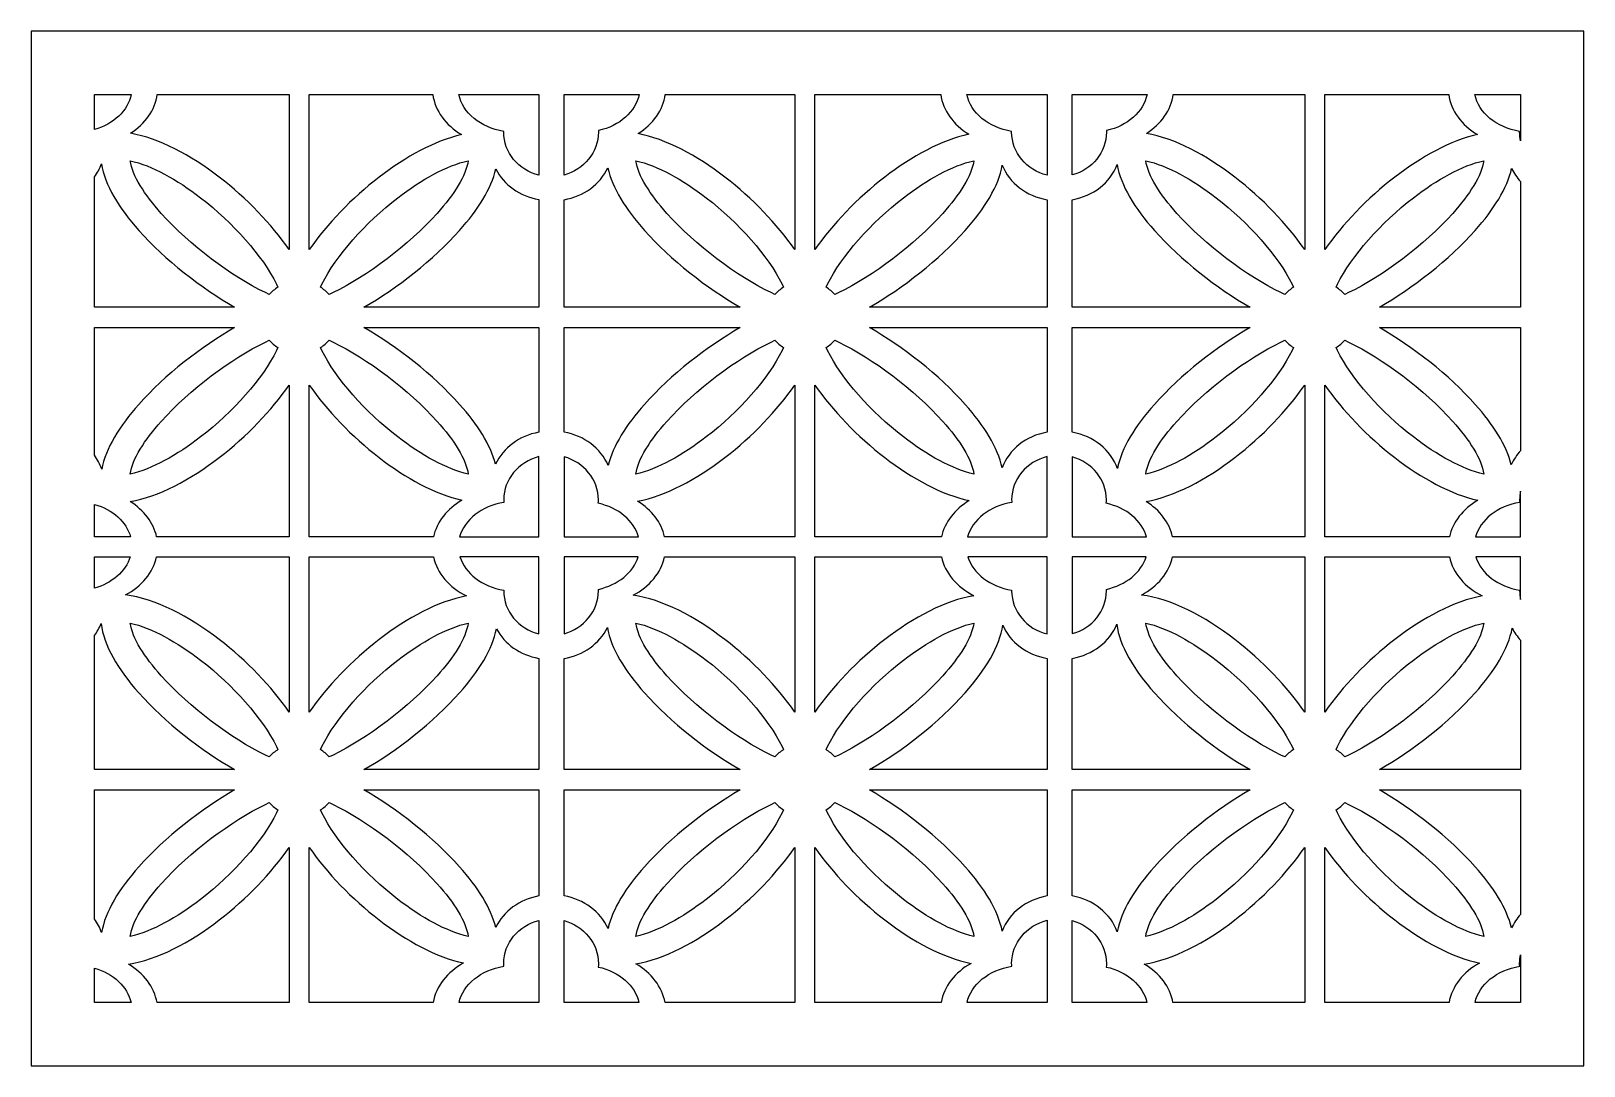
# Model space of a CAD drawing. Header units: centimetres. Extents: x -14.5 to -1.5, y 0.3 to 9.
import ezdxf

# ---------------------------------------------------------------- set-up
doc = ezdxf.new("R2010")
doc.units = ezdxf.units.CM
doc.header["$MEASUREMENT"] = 0
doc.layers.add('layer 1', color=7, linetype='Continuous')

msp = doc.modelspace()

# ---------------------------------------------------------------- linework, layer by layer
at = {"layer": 'layer 1', "color": 250}
for points, knots in [([(-14.49828, 9.00077), (-14.49828, 9.00077), (-1.49953, 9.00077), (-1.49953, 9.00077), (-1.49953, 9.00077), (-1.49953, 9.00077), (-1.49953, 0.33494), (-1.49953, 0.33494), (-1.49953, 0.33494), (-1.49953, 0.33494), (-14.49828, 0.33494), (-14.49828, 0.33494), (-14.49828, 0.33494), (-14.49828, 0.33494), (-14.49828, 9.00077), (-14.49828, 9.00077)], [0, 0, 0, 0, 0.2, 0.2, 0.2, 0.2, 0.4, 0.4, 0.4, 0.4, 0.6, 0.6, 0.6, 0.6, 1, 1, 1, 1]), ([(-13.96772, 8.17545), (-13.80748, 8.22161), (-13.68707, 8.33395), (-13.66052, 8.47021), (-13.66052, 8.47021), (-13.66052, 8.47021), (-13.96772, 8.47021), (-13.96772, 8.47021), (-13.96772, 8.47021), (-13.96772, 8.47021), (-13.96772, 8.17545), (-13.96772, 8.17545)], [0, 0, 0, 0, 0.25, 0.25, 0.25, 0.25, 0.5, 0.5, 0.5, 0.5, 1, 1, 1, 1]), ([(-12.33851, 7.17039), (-12.33851, 7.17039), (-12.33851, 8.47021), (-12.33851, 8.47021), (-12.33851, 8.47021), (-12.33851, 8.47021), (-13.4414, 8.47021), (-13.4414, 8.47021), (-13.4414, 8.47021), (-13.45902, 8.33906), (-13.54253, 8.22329), (-13.66485, 8.14429), (-13.66485, 8.14429), (-13.42846, 8.10346), (-13.16365, 7.96287), (-12.92248, 7.77702), (-12.92248, 7.77702), (-12.6945, 7.60134), (-12.48411, 7.38286), (-12.33851, 7.17039)], [0, 0, 0, 0, 0.16666667, 0.16666667, 0.16666667, 0.16666667, 0.33333333, 0.33333333, 0.33333333, 0.33333333, 0.5, 0.5, 0.5, 0.5, 0.66666667, 0.66666667, 0.66666667, 0.66666667, 1, 1, 1, 1]), ([(-12.16895, 8.47021), (-12.16895, 8.47021), (-12.16895, 7.1704), (-12.16895, 7.1704), (-12.16895, 7.1704), (-12.02335, 7.38287), (-11.81295, 7.60134), (-11.58497, 7.77702), (-11.58497, 7.77702), (-11.36157, 7.94919), (-11.11788, 8.08251), (-10.8953, 8.13366), (-10.8953, 8.13366), (-11.02679, 8.21274), (-11.11716, 8.3331), (-11.13558, 8.47021), (-11.13558, 8.47021), (-11.13558, 8.47021), (-12.16895, 8.47021), (-12.16895, 8.47021)], [0, 0, 0, 0, 0.16666667, 0.16666667, 0.16666667, 0.16666667, 0.33333333, 0.33333333, 0.33333333, 0.33333333, 0.5, 0.5, 0.5, 0.5, 0.66666667, 0.66666667, 0.66666667, 0.66666667, 1, 1, 1, 1]), ([(-10.91647, 8.47021), (-10.88635, 8.31545), (-10.73523, 8.19143), (-10.54208, 8.16033), (-10.54208, 8.16033), (-10.54212, 8.15857), (-10.54216, 8.15676), (-10.54216, 8.15496), (-10.54216, 8.15496), (-10.54216, 7.98245), (-10.41736, 7.83661), (-10.24869, 7.79358), (-10.24869, 7.79358), (-10.24869, 7.79358), (-10.24869, 8.47021), (-10.24869, 8.47021), (-10.24869, 8.47021), (-10.24869, 8.47021), (-10.91647, 8.47021), (-10.91647, 8.47021)], [0, 0, 0, 0, 0.16666667, 0.16666667, 0.16666667, 0.16666667, 0.33333333, 0.33333333, 0.33333333, 0.33333333, 0.5, 0.5, 0.5, 0.5, 0.66666667, 0.66666667, 0.66666667, 0.66666667, 1, 1, 1, 1]), ([(-10.037, 8.47021), (-10.037, 8.47021), (-10.037, 7.79499), (-10.037, 7.79499), (-10.037, 7.79499), (-9.87114, 7.83974), (-9.74902, 7.98431), (-9.74902, 8.15496), (-9.74902, 8.15496), (-9.74902, 8.15892), (-9.74919, 8.16289), (-9.74931, 8.16682), (-9.74931, 8.16682), (-9.57238, 8.20617), (-9.43672, 8.32453), (-9.40834, 8.47021), (-9.40834, 8.47021), (-9.40834, 8.47021), (-10.037, 8.47021), (-10.037, 8.47021)], [0, 0, 0, 0, 0.16666667, 0.16666667, 0.16666667, 0.16666667, 0.33333333, 0.33333333, 0.33333333, 0.33333333, 0.5, 0.5, 0.5, 0.5, 0.66666667, 0.66666667, 0.66666667, 0.66666667, 1, 1, 1, 1]), ([(-8.10597, 7.17039), (-8.10597, 7.17039), (-8.10597, 8.47021), (-8.10597, 8.47021), (-8.10597, 8.47021), (-8.10597, 8.47021), (-9.18922, 8.47021), (-9.18922, 8.47021), (-9.18922, 8.47021), (-9.20704, 8.3375), (-9.29234, 8.22055), (-9.41704, 8.1415), (-9.41704, 8.1415), (-9.18456, 8.09739), (-8.92593, 7.95888), (-8.68993, 7.77702), (-8.68993, 7.77702), (-8.46195, 7.60134), (-8.25157, 7.38286), (-8.10597, 7.17039)], [0, 0, 0, 0, 0.16666667, 0.16666667, 0.16666667, 0.16666667, 0.33333333, 0.33333333, 0.33333333, 0.33333333, 0.5, 0.5, 0.5, 0.5, 0.66666667, 0.66666667, 0.66666667, 0.66666667, 1, 1, 1, 1]), ([(-7.9364, 8.47021), (-7.9364, 8.47021), (-7.9364, 7.1704), (-7.9364, 7.1704), (-7.9364, 7.1704), (-7.7908, 7.38287), (-7.58041, 7.60134), (-7.35243, 7.77702), (-7.35243, 7.77702), (-7.12421, 7.9529), (-6.87483, 8.08823), (-6.6484, 8.13685), (-6.6484, 8.13685), (-6.77704, 8.21596), (-6.86523, 8.33494), (-6.88339, 8.47021), (-6.88339, 8.47021), (-6.88339, 8.47021), (-7.9364, 8.47021), (-7.9364, 8.47021)], [0, 0, 0, 0, 0.16666667, 0.16666667, 0.16666667, 0.16666667, 0.33333333, 0.33333333, 0.33333333, 0.33333333, 0.5, 0.5, 0.5, 0.5, 0.66666667, 0.66666667, 0.66666667, 0.66666667, 1, 1, 1, 1]), ([(-6.66429, 8.47021), (-6.63416, 8.31545), (-6.48305, 8.19143), (-6.2899, 8.16033), (-6.2899, 8.16033), (-6.28994, 8.15857), (-6.28998, 8.15676), (-6.28998, 8.15496), (-6.28998, 8.15496), (-6.28998, 7.98158), (-6.16392, 7.83513), (-5.99395, 7.79293), (-5.99395, 7.79293), (-5.99395, 7.79293), (-5.99395, 8.47021), (-5.99395, 8.47021), (-5.99395, 8.47021), (-5.99395, 8.47021), (-6.66429, 8.47021), (-6.66429, 8.47021)], [0, 0, 0, 0, 0.16666667, 0.16666667, 0.16666667, 0.16666667, 0.33333333, 0.33333333, 0.33333333, 0.33333333, 0.5, 0.5, 0.5, 0.5, 0.66666667, 0.66666667, 0.66666667, 0.66666667, 1, 1, 1, 1]), ([(-5.78225, 8.47021), (-5.78225, 8.47021), (-5.78225, 7.79571), (-5.78225, 7.79571), (-5.78225, 7.79571), (-5.61771, 7.84125), (-5.49684, 7.9852), (-5.49684, 8.15496), (-5.49684, 8.15496), (-5.49684, 8.15892), (-5.497, 8.16289), (-5.49713, 8.16682), (-5.49713, 8.16682), (-5.3202, 8.20617), (-5.18454, 8.32453), (-5.15616, 8.47021), (-5.15616, 8.47021), (-5.15616, 8.47021), (-5.78225, 8.47021), (-5.78225, 8.47021)], [0, 0, 0, 0, 0.16666667, 0.16666667, 0.16666667, 0.16666667, 0.33333333, 0.33333333, 0.33333333, 0.33333333, 0.5, 0.5, 0.5, 0.5, 0.66666667, 0.66666667, 0.66666667, 0.66666667, 1, 1, 1, 1]), ([(-3.83722, 7.17039), (-3.83722, 7.17039), (-3.83722, 8.47021), (-3.83722, 8.47021), (-3.83722, 8.47021), (-3.83722, 8.47021), (-4.93703, 8.47021), (-4.93703, 8.47021), (-4.93703, 8.47021), (-4.95469, 8.33882), (-5.03847, 8.22286), (-5.16116, 8.14386), (-5.16116, 8.14386), (-4.92538, 8.1025), (-4.66154, 7.96225), (-4.42119, 7.77702), (-4.42119, 7.77702), (-4.19321, 7.60134), (-3.98282, 7.38286), (-3.83722, 7.17039)], [0, 0, 0, 0, 0.16666667, 0.16666667, 0.16666667, 0.16666667, 0.33333333, 0.33333333, 0.33333333, 0.33333333, 0.5, 0.5, 0.5, 0.5, 0.66666667, 0.66666667, 0.66666667, 0.66666667, 1, 1, 1, 1]), ([(-3.66765, 8.47021), (-3.66765, 8.47021), (-3.66765, 7.1704), (-3.66765, 7.1704), (-3.66765, 7.1704), (-3.52206, 7.38287), (-3.31166, 7.60134), (-3.08368, 7.77702), (-3.08368, 7.77702), (-2.85952, 7.94977), (-2.61496, 8.08339), (-2.39177, 8.13417), (-2.39177, 8.13417), (-2.52281, 8.21325), (-2.61284, 8.33339), (-2.63121, 8.47021), (-2.63121, 8.47021), (-2.63121, 8.47021), (-3.66765, 8.47021), (-3.66765, 8.47021)], [0, 0, 0, 0, 0.16666667, 0.16666667, 0.16666667, 0.16666667, 0.33333333, 0.33333333, 0.33333333, 0.33333333, 0.5, 0.5, 0.5, 0.5, 0.66666667, 0.66666667, 0.66666667, 0.66666667, 1, 1, 1, 1]), ([(-2.41211, 8.47021), (-2.38198, 8.31545), (-2.23086, 8.19143), (-2.03771, 8.16033), (-2.03771, 8.16033), (-2.03775, 8.15857), (-2.0378, 8.15676), (-2.0378, 8.15496), (-2.0378, 8.15496), (-2.0378, 8.12984), (-2.03514, 8.10528), (-2.03009, 8.08152), (-2.03009, 8.08152), (-2.03009, 8.08152), (-2.03009, 8.47021), (-2.03009, 8.47021), (-2.03009, 8.47021), (-2.03009, 8.47021), (-2.41211, 8.47021), (-2.41211, 8.47021)], [0, 0, 0, 0, 0.16666667, 0.16666667, 0.16666667, 0.16666667, 0.33333333, 0.33333333, 0.33333333, 0.33333333, 0.5, 0.5, 0.5, 0.5, 0.66666667, 0.66666667, 0.66666667, 0.66666667, 1, 1, 1, 1]), ([(-13.96772, 6.68805), (-13.96772, 6.68805), (-12.79471, 6.68805), (-12.79471, 6.68805), (-12.79471, 6.68805), (-13.0711, 6.84646), (-13.37685, 7.08554), (-13.59632, 7.33164), (-13.59632, 7.33164), (-13.7627, 7.51822), (-13.88167, 7.71277), (-13.90878, 7.88882), (-13.90878, 7.88882), (-13.92309, 7.84912), (-13.94302, 7.81229), (-13.96772, 7.77894), (-13.96772, 7.77894), (-13.96772, 7.41463), (-13.96772, 7.1875), (-13.96772, 6.68805)], [0, 0, 0, 0, 0.16666667, 0.16666667, 0.16666667, 0.16666667, 0.33333333, 0.33333333, 0.33333333, 0.33333333, 0.5, 0.5, 0.5, 0.5, 0.66666667, 0.66666667, 0.66666667, 0.66666667, 1, 1, 1, 1]), ([(-12.43181, 6.85578), (-12.43181, 6.85578), (-12.44389, 6.88039), (-12.44389, 6.88039), (-12.44389, 6.88039), (-12.56086, 7.11875), (-12.80511, 7.3936), (-13.07896, 7.60464), (-13.07896, 7.60464), (-13.27697, 7.75723), (-13.48691, 7.87426), (-13.66871, 7.91526), (-13.66871, 7.91526), (-13.64965, 7.78852), (-13.54909, 7.63195), (-13.40835, 7.47412), (-13.40835, 7.47412), (-13.16977, 7.20659), (-12.82125, 6.94829), (-12.53695, 6.81025), (-12.53695, 6.81025), (-12.53695, 6.81025), (-12.50426, 6.79438), (-12.50426, 6.79438), (-12.50426, 6.79438), (-12.48357, 6.81809), (-12.45914, 6.83882), (-12.43181, 6.85578)], [0, 0, 0, 0, 0.125, 0.125, 0.125, 0.125, 0.25, 0.25, 0.25, 0.25, 0.375, 0.375, 0.375, 0.375, 0.5, 0.5, 0.5, 0.5, 0.625, 0.625, 0.625, 0.625, 0.75, 0.75, 0.75, 0.75, 1, 1, 1, 1]), ([(-12.0032, 6.79438), (-12.0032, 6.79438), (-11.9705, 6.81025), (-11.9705, 6.81025), (-11.9705, 6.81025), (-11.68619, 6.9483), (-11.33768, 7.20659), (-11.09911, 7.47412), (-11.09911, 7.47412), (-10.95836, 7.63195), (-10.85781, 7.78853), (-10.83877, 7.91526), (-10.83877, 7.91526), (-11.02056, 7.87427), (-11.23048, 7.75723), (-11.42849, 7.60464), (-11.42849, 7.60464), (-11.70234, 7.3936), (-11.94659, 7.11875), (-12.06356, 6.88038), (-12.06356, 6.88038), (-12.06356, 6.88038), (-12.07564, 6.85577), (-12.07564, 6.85577), (-12.07564, 6.85577), (-12.04832, 6.83881), (-12.02389, 6.81809), (-12.0032, 6.79438)], [0, 0, 0, 0, 0.125, 0.125, 0.125, 0.125, 0.25, 0.25, 0.25, 0.25, 0.375, 0.375, 0.375, 0.375, 0.5, 0.5, 0.5, 0.5, 0.625, 0.625, 0.625, 0.625, 0.75, 0.75, 0.75, 0.75, 1, 1, 1, 1]), ([(-11.71276, 6.68805), (-11.71276, 6.68805), (-10.24869, 6.68805), (-10.24869, 6.68805), (-10.24869, 6.68805), (-10.24869, 7.23611), (-10.24869, 6.91026), (-10.24869, 7.58893), (-10.24869, 7.58893), (-10.40898, 7.61834), (-10.54163, 7.71264), (-10.60695, 7.84623), (-10.60695, 7.84623), (-10.64515, 7.68169), (-10.75806, 7.50329), (-10.91114, 7.33164), (-10.91114, 7.33164), (-11.1306, 7.08554), (-11.43637, 6.84646), (-11.71276, 6.68805)], [0, 0, 0, 0, 0.16666667, 0.16666667, 0.16666667, 0.16666667, 0.33333333, 0.33333333, 0.33333333, 0.33333333, 0.5, 0.5, 0.5, 0.5, 0.66666667, 0.66666667, 0.66666667, 0.66666667, 1, 1, 1, 1]), ([(-10.037, 6.68805), (-10.037, 6.68805), (-8.56216, 6.68805), (-8.56216, 6.68805), (-8.56216, 6.68805), (-8.83856, 6.84646), (-9.1443, 7.08554), (-9.36377, 7.33164), (-9.36377, 7.33164), (-9.5198, 7.50661), (-9.63413, 7.68859), (-9.67011, 7.85575), (-9.67011, 7.85575), (-9.73423, 7.71593), (-9.87109, 7.61734), (-10.037, 7.58816), (-10.037, 7.58816), (-10.037, 6.86941), (-10.037, 7.27204), (-10.037, 6.68805)], [0, 0, 0, 0, 0.16666667, 0.16666667, 0.16666667, 0.16666667, 0.33333333, 0.33333333, 0.33333333, 0.33333333, 0.5, 0.5, 0.5, 0.5, 0.66666667, 0.66666667, 0.66666667, 0.66666667, 1, 1, 1, 1]), ([(-8.19926, 6.85578), (-8.19926, 6.85578), (-8.21134, 6.88039), (-8.21134, 6.88039), (-8.21134, 6.88039), (-8.32831, 7.11875), (-8.57256, 7.3936), (-8.84641, 7.60464), (-8.84641, 7.60464), (-9.04442, 7.75723), (-9.25436, 7.87426), (-9.43616, 7.91526), (-9.43616, 7.91526), (-9.41711, 7.78852), (-9.31654, 7.63195), (-9.1758, 7.47412), (-9.1758, 7.47412), (-8.93722, 7.20659), (-8.5887, 6.94829), (-8.3044, 6.81025), (-8.3044, 6.81025), (-8.3044, 6.81025), (-8.27171, 6.79438), (-8.27171, 6.79438), (-8.27171, 6.79438), (-8.25102, 6.81809), (-8.22659, 6.83882), (-8.19926, 6.85578)], [0, 0, 0, 0, 0.125, 0.125, 0.125, 0.125, 0.25, 0.25, 0.25, 0.25, 0.375, 0.375, 0.375, 0.375, 0.5, 0.5, 0.5, 0.5, 0.625, 0.625, 0.625, 0.625, 0.75, 0.75, 0.75, 0.75, 1, 1, 1, 1]), ([(-7.77065, 6.79438), (-7.77065, 6.79438), (-7.73796, 6.81025), (-7.73796, 6.81025), (-7.73796, 6.81025), (-7.45365, 6.9483), (-7.10513, 7.20659), (-6.86657, 7.47412), (-6.86657, 7.47412), (-6.72582, 7.63195), (-6.62526, 7.78853), (-6.60622, 7.91526), (-6.60622, 7.91526), (-6.78801, 7.87427), (-6.99794, 7.75723), (-7.19594, 7.60464), (-7.19594, 7.60464), (-7.46979, 7.3936), (-7.71405, 7.11875), (-7.83101, 6.88038), (-7.83101, 6.88038), (-7.83101, 6.88038), (-7.84309, 6.85577), (-7.84309, 6.85577), (-7.84309, 6.85577), (-7.81577, 6.83881), (-7.79134, 6.81809), (-7.77065, 6.79438)], [0, 0, 0, 0, 0.125, 0.125, 0.125, 0.125, 0.25, 0.25, 0.25, 0.25, 0.375, 0.375, 0.375, 0.375, 0.5, 0.5, 0.5, 0.5, 0.625, 0.625, 0.625, 0.625, 0.75, 0.75, 0.75, 0.75, 1, 1, 1, 1]), ([(-7.48022, 6.68805), (-7.48022, 6.68805), (-5.99395, 6.68805), (-5.99395, 6.68805), (-5.99395, 6.68805), (-5.99395, 7.23622), (-5.99395, 6.91072), (-5.99395, 7.58846), (-5.99395, 7.58846), (-6.16729, 7.61946), (-6.30868, 7.72623), (-6.36817, 7.87657), (-6.36817, 7.87657), (-6.39879, 7.70377), (-6.51605, 7.5139), (-6.67859, 7.33164), (-6.67859, 7.33164), (-6.89806, 7.08554), (-7.20382, 6.84646), (-7.48022, 6.68805)], [0, 0, 0, 0, 0.16666667, 0.16666667, 0.16666667, 0.16666667, 0.33333333, 0.33333333, 0.33333333, 0.33333333, 0.5, 0.5, 0.5, 0.5, 0.66666667, 0.66666667, 0.66666667, 0.66666667, 1, 1, 1, 1]), ([(-5.78225, 6.68805), (-5.78225, 6.68805), (-4.29342, 6.68805), (-4.29342, 6.68805), (-4.29342, 6.68805), (-4.56981, 6.84646), (-4.87555, 7.08554), (-5.09503, 7.33164), (-5.09503, 7.33164), (-5.2596, 7.51619), (-5.37776, 7.70855), (-5.40654, 7.88308), (-5.40654, 7.88308), (-5.46438, 7.72959), (-5.60691, 7.6203), (-5.78225, 7.58863), (-5.78225, 7.58863), (-5.78225, 6.86894), (-5.78225, 7.27187), (-5.78225, 6.68805)], [0, 0, 0, 0, 0.16666667, 0.16666667, 0.16666667, 0.16666667, 0.33333333, 0.33333333, 0.33333333, 0.33333333, 0.5, 0.5, 0.5, 0.5, 0.66666667, 0.66666667, 0.66666667, 0.66666667, 1, 1, 1, 1]), ([(-3.93051, 6.85578), (-3.93051, 6.85578), (-3.94259, 6.88039), (-3.94259, 6.88039), (-3.94259, 6.88039), (-4.05957, 7.11875), (-4.30382, 7.3936), (-4.57767, 7.60464), (-4.57767, 7.60464), (-4.77568, 7.75723), (-4.98561, 7.87426), (-5.16742, 7.91526), (-5.16742, 7.91526), (-5.14836, 7.78852), (-5.0478, 7.63195), (-4.90705, 7.47412), (-4.90705, 7.47412), (-4.66847, 7.20659), (-4.31996, 6.94829), (-4.03565, 6.81025), (-4.03565, 6.81025), (-4.03565, 6.81025), (-4.00297, 6.79438), (-4.00297, 6.79438), (-4.00297, 6.79438), (-3.98228, 6.81809), (-3.95784, 6.83882), (-3.93051, 6.85578)], [0, 0, 0, 0, 0.125, 0.125, 0.125, 0.125, 0.25, 0.25, 0.25, 0.25, 0.375, 0.375, 0.375, 0.375, 0.5, 0.5, 0.5, 0.5, 0.625, 0.625, 0.625, 0.625, 0.75, 0.75, 0.75, 0.75, 1, 1, 1, 1]), ([(-3.50191, 6.79438), (-3.50191, 6.79438), (-3.46921, 6.81025), (-3.46921, 6.81025), (-3.46921, 6.81025), (-3.1849, 6.9483), (-2.83639, 7.20659), (-2.59782, 7.47412), (-2.59782, 7.47412), (-2.45707, 7.63195), (-2.35652, 7.78853), (-2.33747, 7.91526), (-2.33747, 7.91526), (-2.51927, 7.87427), (-2.72919, 7.75723), (-2.9272, 7.60464), (-2.9272, 7.60464), (-3.20105, 7.3936), (-3.4453, 7.11875), (-3.56227, 6.88038), (-3.56227, 6.88038), (-3.56227, 6.88038), (-3.57435, 6.85577), (-3.57435, 6.85577), (-3.57435, 6.85577), (-3.54703, 6.83881), (-3.52259, 6.81809), (-3.50191, 6.79438)], [0, 0, 0, 0, 0.125, 0.125, 0.125, 0.125, 0.25, 0.25, 0.25, 0.25, 0.375, 0.375, 0.375, 0.375, 0.5, 0.5, 0.5, 0.5, 0.625, 0.625, 0.625, 0.625, 0.75, 0.75, 0.75, 0.75, 1, 1, 1, 1]), ([(-3.21147, 6.68805), (-3.21147, 6.68805), (-2.03009, 6.68805), (-2.03009, 6.68805), (-2.03009, 6.68805), (-2.03009, 7.18775), (-2.03009, 7.39891), (-2.03009, 7.74089), (-2.03009, 7.74089), (-2.06033, 7.77347), (-2.08555, 7.81026), (-2.10468, 7.85054), (-2.10468, 7.85054), (-2.14189, 7.68481), (-2.25543, 7.50479), (-2.40985, 7.33164), (-2.40985, 7.33164), (-2.62931, 7.08554), (-2.93508, 6.84646), (-3.21147, 6.68805)], [0, 0, 0, 0, 0.16666667, 0.16666667, 0.16666667, 0.16666667, 0.33333333, 0.33333333, 0.33333333, 0.33333333, 0.5, 0.5, 0.5, 0.5, 0.66666667, 0.66666667, 0.66666667, 0.66666667, 1, 1, 1, 1]), ([(-12.79474, 6.51849), (-12.79474, 6.51849), (-13.96772, 6.51849), (-13.96772, 6.51849), (-13.96772, 6.51849), (-13.96772, 6.24927), (-13.96772, 5.90761), (-13.96772, 5.44836), (-13.96772, 5.44836), (-13.9417, 5.41284), (-13.92097, 5.37354), (-13.90653, 5.33116), (-13.90653, 5.33116), (-13.87559, 5.50365), (-13.75848, 5.69306), (-13.59631, 5.87491), (-13.59631, 5.87491), (-13.37685, 6.12101), (-13.07112, 6.36008), (-12.79474, 6.51849)], [0, 0, 0, 0, 0.16666667, 0.16666667, 0.16666667, 0.16666667, 0.33333333, 0.33333333, 0.33333333, 0.33333333, 0.5, 0.5, 0.5, 0.5, 0.66666667, 0.66666667, 0.66666667, 0.66666667, 1, 1, 1, 1]), ([(-10.24869, 6.51849), (-10.24869, 6.51849), (-11.71273, 6.51849), (-11.71273, 6.51849), (-11.71273, 6.51849), (-11.43635, 6.36008), (-11.13061, 6.12101), (-10.91114, 5.87491), (-10.91114, 5.87491), (-10.76219, 5.70787), (-10.65124, 5.53445), (-10.61018, 5.37363), (-10.61018, 5.37363), (-10.54608, 5.51182), (-10.41168, 5.61072), (-10.24869, 5.64127), (-10.24869, 5.64127), (-10.24869, 6.04014), (-10.24869, 6.31928), (-10.24869, 6.51849)], [0, 0, 0, 0, 0.16666667, 0.16666667, 0.16666667, 0.16666667, 0.33333333, 0.33333333, 0.33333333, 0.33333333, 0.5, 0.5, 0.5, 0.5, 0.66666667, 0.66666667, 0.66666667, 0.66666667, 1, 1, 1, 1]), ([(-8.5622, 6.51849), (-8.5622, 6.51849), (-10.037, 6.51849), (-10.037, 6.51849), (-10.037, 6.51849), (-10.037, 6.31853), (-10.037, 6.03912), (-10.037, 5.64206), (-10.037, 5.64206), (-9.86843, 5.61177), (-9.72987, 5.50846), (-9.6671, 5.36406), (-9.6671, 5.36406), (-9.62807, 5.52756), (-9.51568, 5.70455), (-9.36377, 5.87491), (-9.36377, 5.87491), (-9.14431, 6.12101), (-8.83858, 6.36008), (-8.5622, 6.51849)], [0, 0, 0, 0, 0.16666667, 0.16666667, 0.16666667, 0.16666667, 0.33333333, 0.33333333, 0.33333333, 0.33333333, 0.5, 0.5, 0.5, 0.5, 0.66666667, 0.66666667, 0.66666667, 0.66666667, 1, 1, 1, 1]), ([(-5.99395, 6.51849), (-5.99395, 6.51849), (-7.48019, 6.51849), (-7.48019, 6.51849), (-7.48019, 6.51849), (-7.20381, 6.36008), (-6.89806, 6.12101), (-6.6786, 5.87491), (-6.6786, 5.87491), (-6.52022, 5.69731), (-6.40483, 5.51249), (-6.37071, 5.34328), (-6.37071, 5.34328), (-6.31278, 5.49803), (-6.16981, 5.60963), (-5.99395, 5.64175), (-5.99395, 5.64175), (-5.99395, 6.04034), (-5.99395, 6.31934), (-5.99395, 6.51849)], [0, 0, 0, 0, 0.16666667, 0.16666667, 0.16666667, 0.16666667, 0.33333333, 0.33333333, 0.33333333, 0.33333333, 0.5, 0.5, 0.5, 0.5, 0.66666667, 0.66666667, 0.66666667, 0.66666667, 1, 1, 1, 1]), ([(-4.29345, 6.51849), (-4.29345, 6.51849), (-5.78225, 6.51849), (-5.78225, 6.51849), (-5.78225, 6.51849), (-5.78225, 6.31847), (-5.78225, 6.03892), (-5.78225, 5.64157), (-5.78225, 5.64157), (-5.60447, 5.60878), (-5.46042, 5.49466), (-5.40418, 5.33686), (-5.40418, 5.33686), (-5.37171, 5.50782), (-5.25541, 5.69506), (-5.09502, 5.87491), (-5.09502, 5.87491), (-4.87556, 6.12101), (-4.56983, 6.36008), (-4.29345, 6.51849)], [0, 0, 0, 0, 0.16666667, 0.16666667, 0.16666667, 0.16666667, 0.33333333, 0.33333333, 0.33333333, 0.33333333, 0.5, 0.5, 0.5, 0.5, 0.66666667, 0.66666667, 0.66666667, 0.66666667, 1, 1, 1, 1]), ([(-2.03009, 6.51849), (-2.03009, 6.51849), (-3.21144, 6.51849), (-3.21144, 6.51849), (-3.21144, 6.51849), (-2.93506, 6.36008), (-2.62931, 6.12101), (-2.40985, 5.87491), (-2.40985, 5.87491), (-2.25955, 5.70637), (-2.14798, 5.53134), (-2.10782, 5.3693), (-2.10782, 5.3693), (-2.08834, 5.41255), (-2.06201, 5.45202), (-2.03009, 5.48684), (-2.03009, 5.48684), (-2.03009, 5.92825), (-2.03009, 6.25851), (-2.03009, 6.51849)], [0, 0, 0, 0, 0.16666667, 0.16666667, 0.16666667, 0.16666667, 0.33333333, 0.33333333, 0.33333333, 0.33333333, 0.5, 0.5, 0.5, 0.5, 0.66666667, 0.66666667, 0.66666667, 0.66666667, 1, 1, 1, 1]), ([(-12.50426, 6.41216), (-12.50426, 6.41216), (-12.53694, 6.39629), (-12.53694, 6.39629), (-12.53694, 6.39629), (-12.82125, 6.25827), (-13.16977, 5.99996), (-13.40834, 5.73243), (-13.40834, 5.73243), (-13.54909, 5.5746), (-13.64965, 5.41803), (-13.66871, 5.29129), (-13.66871, 5.29129), (-13.48689, 5.33228), (-13.27697, 5.44931), (-13.07896, 5.6019), (-13.07896, 5.6019), (-12.8051, 5.81294), (-12.56085, 6.08781), (-12.44388, 6.32616), (-12.44388, 6.32616), (-12.44388, 6.32616), (-12.43181, 6.35076), (-12.43181, 6.35076), (-12.43181, 6.35076), (-12.45913, 6.36772), (-12.48357, 6.38845), (-12.50426, 6.41216)], [0, 0, 0, 0, 0.125, 0.125, 0.125, 0.125, 0.25, 0.25, 0.25, 0.25, 0.375, 0.375, 0.375, 0.375, 0.5, 0.5, 0.5, 0.5, 0.625, 0.625, 0.625, 0.625, 0.75, 0.75, 0.75, 0.75, 1, 1, 1, 1]), ([(-12.07565, 6.35077), (-12.07565, 6.35077), (-12.06357, 6.32617), (-12.06357, 6.32617), (-12.06357, 6.32617), (-11.9466, 6.08781), (-11.70235, 5.81295), (-11.42849, 5.6019), (-11.42849, 5.6019), (-11.23048, 5.44931), (-11.02056, 5.33228), (-10.83876, 5.29129), (-10.83876, 5.29129), (-10.85781, 5.41803), (-10.95837, 5.5746), (-11.09911, 5.73243), (-11.09911, 5.73243), (-11.33769, 5.99996), (-11.6862, 6.25827), (-11.97051, 6.39629), (-11.97051, 6.39629), (-11.97051, 6.39629), (-12.0032, 6.41216), (-12.0032, 6.41216), (-12.0032, 6.41216), (-12.02389, 6.38845), (-12.04832, 6.36772), (-12.07565, 6.35077)], [0, 0, 0, 0, 0.125, 0.125, 0.125, 0.125, 0.25, 0.25, 0.25, 0.25, 0.375, 0.375, 0.375, 0.375, 0.5, 0.5, 0.5, 0.5, 0.625, 0.625, 0.625, 0.625, 0.75, 0.75, 0.75, 0.75, 1, 1, 1, 1]), ([(-8.27171, 6.41216), (-8.27171, 6.41216), (-8.30439, 6.39629), (-8.30439, 6.39629), (-8.30439, 6.39629), (-8.58871, 6.25827), (-8.93722, 5.99996), (-9.17579, 5.73243), (-9.17579, 5.73243), (-9.31654, 5.5746), (-9.41711, 5.41803), (-9.43616, 5.29129), (-9.43616, 5.29129), (-9.25435, 5.33228), (-9.04442, 5.44931), (-8.84641, 5.6019), (-8.84641, 5.6019), (-8.57255, 5.81294), (-8.3283, 6.08781), (-8.21134, 6.32616), (-8.21134, 6.32616), (-8.21134, 6.32616), (-8.19926, 6.35076), (-8.19926, 6.35076), (-8.19926, 6.35076), (-8.22659, 6.36772), (-8.25103, 6.38845), (-8.27171, 6.41216)], [0, 0, 0, 0, 0.125, 0.125, 0.125, 0.125, 0.25, 0.25, 0.25, 0.25, 0.375, 0.375, 0.375, 0.375, 0.5, 0.5, 0.5, 0.5, 0.625, 0.625, 0.625, 0.625, 0.75, 0.75, 0.75, 0.75, 1, 1, 1, 1]), ([(-7.8431, 6.35077), (-7.8431, 6.35077), (-7.83102, 6.32617), (-7.83102, 6.32617), (-7.83102, 6.32617), (-7.71405, 6.08781), (-7.4698, 5.81295), (-7.19595, 5.6019), (-7.19595, 5.6019), (-6.99793, 5.44931), (-6.78802, 5.33228), (-6.60621, 5.29129), (-6.60621, 5.29129), (-6.62526, 5.41803), (-6.72582, 5.5746), (-6.86656, 5.73243), (-6.86656, 5.73243), (-7.10514, 5.99996), (-7.45365, 6.25827), (-7.73796, 6.39629), (-7.73796, 6.39629), (-7.73796, 6.39629), (-7.77065, 6.41216), (-7.77065, 6.41216), (-7.77065, 6.41216), (-7.79134, 6.38845), (-7.81577, 6.36772), (-7.8431, 6.35077)], [0, 0, 0, 0, 0.125, 0.125, 0.125, 0.125, 0.25, 0.25, 0.25, 0.25, 0.375, 0.375, 0.375, 0.375, 0.5, 0.5, 0.5, 0.5, 0.625, 0.625, 0.625, 0.625, 0.75, 0.75, 0.75, 0.75, 1, 1, 1, 1]), ([(-4.00297, 6.41216), (-4.00297, 6.41216), (-4.03565, 6.39629), (-4.03565, 6.39629), (-4.03565, 6.39629), (-4.31996, 6.25827), (-4.66847, 5.99996), (-4.90705, 5.73243), (-4.90705, 5.73243), (-5.0478, 5.5746), (-5.14836, 5.41803), (-5.16741, 5.29129), (-5.16741, 5.29129), (-4.9856, 5.33228), (-4.77568, 5.44931), (-4.57767, 5.6019), (-4.57767, 5.6019), (-4.3038, 5.81294), (-4.05956, 6.08781), (-3.94259, 6.32616), (-3.94259, 6.32616), (-3.94259, 6.32616), (-3.93052, 6.35076), (-3.93052, 6.35076), (-3.93052, 6.35076), (-3.95784, 6.36772), (-3.98228, 6.38845), (-4.00297, 6.41216)], [0, 0, 0, 0, 0.125, 0.125, 0.125, 0.125, 0.25, 0.25, 0.25, 0.25, 0.375, 0.375, 0.375, 0.375, 0.5, 0.5, 0.5, 0.5, 0.625, 0.625, 0.625, 0.625, 0.75, 0.75, 0.75, 0.75, 1, 1, 1, 1]), ([(-3.57435, 6.35077), (-3.57435, 6.35077), (-3.56228, 6.32617), (-3.56228, 6.32617), (-3.56228, 6.32617), (-3.4453, 6.08781), (-3.20106, 5.81295), (-2.9272, 5.6019), (-2.9272, 5.6019), (-2.72919, 5.44931), (-2.51927, 5.33228), (-2.33746, 5.29129), (-2.33746, 5.29129), (-2.35652, 5.41803), (-2.45707, 5.5746), (-2.59782, 5.73243), (-2.59782, 5.73243), (-2.8364, 5.99996), (-3.1849, 6.25827), (-3.46921, 6.39629), (-3.46921, 6.39629), (-3.46921, 6.39629), (-3.5019, 6.41216), (-3.5019, 6.41216), (-3.5019, 6.41216), (-3.52259, 6.38845), (-3.54703, 6.36772), (-3.57435, 6.35077)], [0, 0, 0, 0, 0.125, 0.125, 0.125, 0.125, 0.25, 0.25, 0.25, 0.25, 0.375, 0.375, 0.375, 0.375, 0.5, 0.5, 0.5, 0.5, 0.625, 0.625, 0.625, 0.625, 0.75, 0.75, 0.75, 0.75, 1, 1, 1, 1]), ([(-12.33851, 4.76424), (-12.33851, 4.76424), (-12.33851, 6.03616), (-12.33851, 6.03616), (-12.33851, 6.03616), (-12.48411, 5.82369), (-12.69449, 5.6052), (-12.92247, 5.42952), (-12.92247, 5.42952), (-13.165, 5.24262), (-13.43142, 5.10153), (-13.6688, 5.06161), (-13.6688, 5.06161), (-13.55414, 4.9888), (-13.47286, 4.88392), (-13.44685, 4.76424), (-13.44685, 4.76424), (-12.79558, 4.76424), (-12.53661, 4.76424), (-12.33851, 4.76424)], [0, 0, 0, 0, 0.16666667, 0.16666667, 0.16666667, 0.16666667, 0.33333333, 0.33333333, 0.33333333, 0.33333333, 0.5, 0.5, 0.5, 0.5, 0.66666667, 0.66666667, 0.66666667, 0.66666667, 1, 1, 1, 1]), ([(-12.16895, 6.03615), (-12.16895, 6.03615), (-12.16895, 4.76424), (-12.16895, 4.76424), (-12.16895, 4.76424), (-11.97555, 4.76424), (-11.74358, 4.76424), (-11.13013, 4.76424), (-11.13013, 4.76424), (-11.10288, 4.8897), (-11.01496, 4.99896), (-10.89146, 5.07203), (-10.89146, 5.07203), (-11.11508, 5.12251), (-11.36028, 5.25636), (-11.58497, 5.42952), (-11.58497, 5.42952), (-11.81295, 5.6052), (-12.02334, 5.82368), (-12.16895, 6.03615)], [0, 0, 0, 0, 0.16666667, 0.16666667, 0.16666667, 0.16666667, 0.33333333, 0.33333333, 0.33333333, 0.33333333, 0.5, 0.5, 0.5, 0.5, 0.66666667, 0.66666667, 0.66666667, 0.66666667, 1, 1, 1, 1]), ([(-8.10597, 4.76424), (-8.10597, 4.76424), (-8.10597, 6.03616), (-8.10597, 6.03616), (-8.10597, 6.03616), (-8.25157, 5.82369), (-8.46195, 5.6052), (-8.68993, 5.42952), (-8.68993, 5.42952), (-8.92724, 5.24664), (-9.18743, 5.10761), (-9.42091, 5.06431), (-9.42091, 5.06431), (-9.30398, 4.99141), (-9.221, 4.88541), (-9.19466, 4.76424), (-9.19466, 4.76424), (-8.56594, 4.76424), (-8.3018, 4.76424), (-8.10597, 4.76424)], [0, 0, 0, 0, 0.16666667, 0.16666667, 0.16666667, 0.16666667, 0.33333333, 0.33333333, 0.33333333, 0.33333333, 0.5, 0.5, 0.5, 0.5, 0.66666667, 0.66666667, 0.66666667, 0.66666667, 1, 1, 1, 1]), ([(-7.9364, 6.03615), (-7.9364, 6.03615), (-7.9364, 4.76424), (-7.9364, 4.76424), (-7.9364, 4.76424), (-7.73822, 4.76424), (-7.51334, 4.76424), (-6.87795, 4.76424), (-6.87795, 4.76424), (-6.85109, 4.88792), (-6.76526, 4.99586), (-6.64452, 5.06889), (-6.64452, 5.06889), (-6.87199, 5.11678), (-7.1229, 5.25264), (-7.35243, 5.42952), (-7.35243, 5.42952), (-7.5804, 5.6052), (-7.7908, 5.82368), (-7.9364, 6.03615)], [0, 0, 0, 0, 0.16666667, 0.16666667, 0.16666667, 0.16666667, 0.33333333, 0.33333333, 0.33333333, 0.33333333, 0.5, 0.5, 0.5, 0.5, 0.66666667, 0.66666667, 0.66666667, 0.66666667, 1, 1, 1, 1]), ([(-3.83722, 4.76424), (-3.83722, 4.76424), (-3.83722, 6.03616), (-3.83722, 6.03616), (-3.83722, 6.03616), (-3.98282, 5.82369), (-4.1932, 5.6052), (-4.42118, 5.42952), (-4.42118, 5.42952), (-4.66288, 5.24326), (-4.92831, 5.10249), (-5.16507, 5.06201), (-5.16507, 5.06201), (-5.05008, 4.98919), (-4.96854, 4.88414), (-4.94248, 4.76424), (-4.94248, 4.76424), (-4.24247, 4.76424), (-4.03286, 4.76424), (-3.83722, 4.76424)], [0, 0, 0, 0, 0.16666667, 0.16666667, 0.16666667, 0.16666667, 0.33333333, 0.33333333, 0.33333333, 0.33333333, 0.5, 0.5, 0.5, 0.5, 0.66666667, 0.66666667, 0.66666667, 0.66666667, 1, 1, 1, 1]), ([(-3.66765, 6.03615), (-3.66765, 6.03615), (-3.66765, 4.76424), (-3.66765, 4.76424), (-3.66765, 4.76424), (-3.48471, 4.76424), (-3.2234, 4.76424), (-2.62577, 4.76424), (-2.62577, 4.76424), (-2.59858, 4.88942), (-2.51098, 4.99847), (-2.38792, 5.07153), (-2.38792, 5.07153), (-2.61215, 5.12163), (-2.85823, 5.25578), (-3.08368, 5.42952), (-3.08368, 5.42952), (-3.31166, 5.6052), (-3.52205, 5.82368), (-3.66765, 6.03615)], [0, 0, 0, 0, 0.16666667, 0.16666667, 0.16666667, 0.16666667, 0.33333333, 0.33333333, 0.33333333, 0.33333333, 0.5, 0.5, 0.5, 0.5, 0.66666667, 0.66666667, 0.66666667, 0.66666667, 1, 1, 1, 1]), ([(-10.54136, 5.05289), (-10.54182, 5.06036), (-10.54216, 5.06792), (-10.54216, 5.07552), (-10.54216, 5.07552), (-10.54216, 5.24798), (-10.41736, 5.3938), (-10.24869, 5.43683), (-10.24869, 5.43683), (-10.24869, 5.43683), (-10.24869, 4.76424), (-10.24869, 4.76424), (-10.24869, 4.76424), (-10.24869, 4.76424), (-10.91151, 4.76424), (-10.91151, 4.76424), (-10.91151, 4.76424), (-10.8722, 4.90914), (-10.7259, 5.02343), (-10.54136, 5.05289)], [0, 0, 0, 0, 0.16666667, 0.16666667, 0.16666667, 0.16666667, 0.33333333, 0.33333333, 0.33333333, 0.33333333, 0.5, 0.5, 0.5, 0.5, 0.66666667, 0.66666667, 0.66666667, 0.66666667, 1, 1, 1, 1]), ([(-10.037, 5.43542), (-9.87114, 5.39067), (-9.74902, 5.24612), (-9.74902, 5.07552), (-9.74902, 5.07552), (-9.74902, 5.0658), (-9.74944, 5.05606), (-9.75024, 5.0465), (-9.75024, 5.0465), (-9.58156, 5.0093), (-9.45021, 4.90032), (-9.41328, 4.76424), (-9.41328, 4.76424), (-9.41328, 4.76424), (-10.037, 4.76424), (-10.037, 4.76424), (-10.037, 4.76424), (-10.037, 4.76424), (-10.037, 5.43542), (-10.037, 5.43542)], [0, 0, 0, 0, 0.16666667, 0.16666667, 0.16666667, 0.16666667, 0.33333333, 0.33333333, 0.33333333, 0.33333333, 0.5, 0.5, 0.5, 0.5, 0.66666667, 0.66666667, 0.66666667, 0.66666667, 1, 1, 1, 1]), ([(-6.28918, 5.05289), (-6.28964, 5.06036), (-6.28998, 5.06792), (-6.28998, 5.07552), (-6.28998, 5.07552), (-6.28998, 5.24885), (-6.16392, 5.39528), (-5.99395, 5.43748), (-5.99395, 5.43748), (-5.99395, 5.43748), (-5.99395, 4.76424), (-5.99395, 4.76424), (-5.99395, 4.76424), (-5.99395, 4.76424), (-6.65933, 4.76424), (-6.65933, 4.76424), (-6.65933, 4.76424), (-6.62002, 4.90914), (-6.47372, 5.02343), (-6.28918, 5.05289)], [0, 0, 0, 0, 0.16666667, 0.16666667, 0.16666667, 0.16666667, 0.33333333, 0.33333333, 0.33333333, 0.33333333, 0.5, 0.5, 0.5, 0.5, 0.66666667, 0.66666667, 0.66666667, 0.66666667, 1, 1, 1, 1]), ([(-5.78225, 5.4347), (-5.61771, 5.38915), (-5.49684, 5.24524), (-5.49684, 5.07552), (-5.49684, 5.07552), (-5.49684, 5.0658), (-5.49725, 5.05606), (-5.49806, 5.0465), (-5.49806, 5.0465), (-5.32938, 5.0093), (-5.19802, 4.90032), (-5.16109, 4.76424), (-5.16109, 4.76424), (-5.16109, 4.76424), (-5.78225, 4.76424), (-5.78225, 4.76424), (-5.78225, 4.76424), (-5.78225, 4.76424), (-5.78225, 5.4347), (-5.78225, 5.4347)], [0, 0, 0, 0, 0.16666667, 0.16666667, 0.16666667, 0.16666667, 0.33333333, 0.33333333, 0.33333333, 0.33333333, 0.5, 0.5, 0.5, 0.5, 0.66666667, 0.66666667, 0.66666667, 0.66666667, 1, 1, 1, 1]), ([(-2.037, 5.05289), (-2.03746, 5.06036), (-2.0378, 5.06792), (-2.0378, 5.07552), (-2.0378, 5.07552), (-2.0378, 5.10064), (-2.03514, 5.1252), (-2.03009, 5.14895), (-2.03009, 5.14895), (-2.03009, 5.14895), (-2.03009, 4.76424), (-2.03009, 4.76424), (-2.03009, 4.76424), (-2.03009, 4.76424), (-2.40714, 4.76424), (-2.40714, 4.76424), (-2.40714, 4.76424), (-2.36784, 4.90914), (-2.22153, 5.02343), (-2.037, 5.05289)], [0, 0, 0, 0, 0.16666667, 0.16666667, 0.16666667, 0.16666667, 0.33333333, 0.33333333, 0.33333333, 0.33333333, 0.5, 0.5, 0.5, 0.5, 0.66666667, 0.66666667, 0.66666667, 0.66666667, 1, 1, 1, 1]), ([(-13.96772, 4.76424), (-13.96772, 4.76424), (-13.66546, 4.76424), (-13.66546, 4.76424), (-13.66546, 4.76424), (-13.69981, 4.89083), (-13.8159, 4.99397), (-13.96772, 5.03768), (-13.96772, 5.03768), (-13.96772, 5.03768), (-13.96772, 4.76424), (-13.96772, 4.76424)], [0, 0, 0, 0, 0.25, 0.25, 0.25, 0.25, 0.5, 0.5, 0.5, 0.5, 1, 1, 1, 1]), ([(-13.96772, 4.33454), (-13.82, 4.3771), (-13.70613, 4.4759), (-13.66844, 4.59784), (-13.66844, 4.59784), (-13.66844, 4.59784), (-13.96772, 4.59784), (-13.96772, 4.59784), (-13.96772, 4.59784), (-13.96772, 4.59784), (-13.96772, 4.33454), (-13.96772, 4.33454)], [0, 0, 0, 0, 0.25, 0.25, 0.25, 0.25, 0.5, 0.5, 0.5, 0.5, 1, 1, 1, 1]), ([(-12.33851, 3.29857), (-12.33851, 3.29857), (-12.33851, 4.59784), (-12.33851, 4.59784), (-12.33851, 4.59784), (-12.93739, 4.59784), (-12.7244, 4.59784), (-13.44696, 4.59784), (-13.44696, 4.59784), (-13.47587, 4.46553), (-13.57228, 4.35136), (-13.70665, 4.27865), (-13.70665, 4.27865), (-13.46, 4.24816), (-13.17798, 4.10209), (-12.92248, 3.9052), (-12.92248, 3.9052), (-12.6945, 3.72952), (-12.48411, 3.51104), (-12.33851, 3.29857)], [0, 0, 0, 0, 0.16666667, 0.16666667, 0.16666667, 0.16666667, 0.33333333, 0.33333333, 0.33333333, 0.33333333, 0.5, 0.5, 0.5, 0.5, 0.66666667, 0.66666667, 0.66666667, 0.66666667, 1, 1, 1, 1]), ([(-12.16895, 4.59784), (-12.16895, 4.59784), (-12.16895, 3.29858), (-12.16895, 3.29858), (-12.16895, 3.29858), (-12.02335, 3.51105), (-11.81295, 3.72952), (-11.58497, 3.9052), (-11.58497, 3.9052), (-11.34789, 4.08791), (-11.08797, 4.22687), (-10.85466, 4.2703), (-10.85466, 4.2703), (-10.99723, 4.34248), (-11.10002, 4.4604), (-11.13003, 4.59784), (-11.13003, 4.59784), (-11.60644, 4.59784), (-11.93466, 4.59784), (-12.16895, 4.59784)], [0, 0, 0, 0, 0.16666667, 0.16666667, 0.16666667, 0.16666667, 0.33333333, 0.33333333, 0.33333333, 0.33333333, 0.5, 0.5, 0.5, 0.5, 0.66666667, 0.66666667, 0.66666667, 0.66666667, 1, 1, 1, 1]), ([(-10.24869, 3.95268), (-10.41736, 3.99571), (-10.54216, 4.14155), (-10.54216, 4.31407), (-10.54216, 4.31407), (-10.54216, 4.31586), (-10.54212, 4.31767), (-10.54208, 4.31943), (-10.54208, 4.31943), (-10.72195, 4.34839), (-10.86536, 4.45793), (-10.90856, 4.59784), (-10.90856, 4.59784), (-10.90856, 4.59784), (-10.24869, 4.59784), (-10.24869, 4.59784), (-10.24869, 4.59784), (-10.24869, 4.59784), (-10.24869, 3.95268), (-10.24869, 3.95268)], [0, 0, 0, 0, 0.16666667, 0.16666667, 0.16666667, 0.16666667, 0.33333333, 0.33333333, 0.33333333, 0.33333333, 0.5, 0.5, 0.5, 0.5, 0.66666667, 0.66666667, 0.66666667, 0.66666667, 1, 1, 1, 1]), ([(-9.41626, 4.59784), (-9.45678, 4.46675), (-9.58531, 4.36239), (-9.74931, 4.32592), (-9.74931, 4.32592), (-9.74919, 4.32199), (-9.74902, 4.31802), (-9.74902, 4.31407), (-9.74902, 4.31407), (-9.74902, 4.14341), (-9.87114, 3.99884), (-10.037, 3.95409), (-10.037, 3.95409), (-10.037, 3.95409), (-10.037, 4.59784), (-10.037, 4.59784), (-10.037, 4.59784), (-10.037, 4.59784), (-9.41626, 4.59784), (-9.41626, 4.59784)], [0, 0, 0, 0, 0.16666667, 0.16666667, 0.16666667, 0.16666667, 0.33333333, 0.33333333, 0.33333333, 0.33333333, 0.5, 0.5, 0.5, 0.5, 0.66666667, 0.66666667, 0.66666667, 0.66666667, 1, 1, 1, 1]), ([(-8.10597, 3.29857), (-8.10597, 3.29857), (-8.10597, 4.59784), (-8.10597, 4.59784), (-8.10597, 4.59784), (-8.30706, 4.59784), (-8.56961, 4.59784), (-9.19477, 4.59784), (-9.19477, 4.59784), (-9.22396, 4.46426), (-9.32195, 4.34917), (-9.45834, 4.27657), (-9.45834, 4.27657), (-9.21548, 4.24195), (-8.94, 4.09791), (-8.68993, 3.9052), (-8.68993, 3.9052), (-8.46195, 3.72952), (-8.25157, 3.51104), (-8.10597, 3.29857)], [0, 0, 0, 0, 0.16666667, 0.16666667, 0.16666667, 0.16666667, 0.33333333, 0.33333333, 0.33333333, 0.33333333, 0.5, 0.5, 0.5, 0.5, 0.66666667, 0.66666667, 0.66666667, 0.66666667, 1, 1, 1, 1]), ([(-7.9364, 4.59784), (-7.9364, 4.59784), (-7.9364, 3.29858), (-7.9364, 3.29858), (-7.9364, 3.29858), (-7.7908, 3.51105), (-7.58041, 3.72952), (-7.35243, 3.9052), (-7.35243, 3.9052), (-7.11039, 4.09173), (-6.84456, 4.23264), (-6.60754, 4.27289), (-6.60754, 4.27289), (-6.74749, 4.34527), (-6.84819, 4.46203), (-6.87785, 4.59784), (-6.87785, 4.59784), (-7.50068, 4.59784), (-7.73385, 4.59784), (-7.9364, 4.59784)], [0, 0, 0, 0, 0.16666667, 0.16666667, 0.16666667, 0.16666667, 0.33333333, 0.33333333, 0.33333333, 0.33333333, 0.5, 0.5, 0.5, 0.5, 0.66666667, 0.66666667, 0.66666667, 0.66666667, 1, 1, 1, 1]), ([(-5.99395, 3.95203), (-6.16392, 3.99423), (-6.28998, 4.14067), (-6.28998, 4.31407), (-6.28998, 4.31407), (-6.28998, 4.31586), (-6.28994, 4.31767), (-6.2899, 4.31943), (-6.2899, 4.31943), (-6.46977, 4.34839), (-6.61318, 4.45793), (-6.65638, 4.59784), (-6.65638, 4.59784), (-6.65638, 4.59784), (-5.99395, 4.59784), (-5.99395, 4.59784), (-5.99395, 4.59784), (-5.99395, 4.59784), (-5.99395, 3.95203), (-5.99395, 3.95203)], [0, 0, 0, 0, 0.16666667, 0.16666667, 0.16666667, 0.16666667, 0.33333333, 0.33333333, 0.33333333, 0.33333333, 0.5, 0.5, 0.5, 0.5, 0.66666667, 0.66666667, 0.66666667, 0.66666667, 1, 1, 1, 1]), ([(-5.16408, 4.59784), (-5.20459, 4.46675), (-5.33313, 4.36239), (-5.49713, 4.32592), (-5.49713, 4.32592), (-5.497, 4.32199), (-5.49684, 4.31802), (-5.49684, 4.31407), (-5.49684, 4.31407), (-5.49684, 4.14429), (-5.61771, 4.00035), (-5.78225, 3.95481), (-5.78225, 3.95481), (-5.78225, 3.95481), (-5.78225, 4.59784), (-5.78225, 4.59784), (-5.78225, 4.59784), (-5.78225, 4.59784), (-5.16408, 4.59784), (-5.16408, 4.59784)], [0, 0, 0, 0, 0.16666667, 0.16666667, 0.16666667, 0.16666667, 0.33333333, 0.33333333, 0.33333333, 0.33333333, 0.5, 0.5, 0.5, 0.5, 0.66666667, 0.66666667, 0.66666667, 0.66666667, 1, 1, 1, 1]), ([(-3.83722, 3.29857), (-3.83722, 3.29857), (-3.83722, 4.59784), (-3.83722, 4.59784), (-3.83722, 4.59784), (-4.46948, 4.59784), (-4.12189, 4.59784), (-4.94259, 4.59784), (-4.94259, 4.59784), (-4.97154, 4.46535), (-5.06818, 4.35104), (-5.20284, 4.27835), (-5.20284, 4.27835), (-4.95678, 4.24718), (-4.67581, 4.10142), (-4.42119, 3.9052), (-4.42119, 3.9052), (-4.19321, 3.72952), (-3.98282, 3.51104), (-3.83722, 3.29857)], [0, 0, 0, 0, 0.16666667, 0.16666667, 0.16666667, 0.16666667, 0.33333333, 0.33333333, 0.33333333, 0.33333333, 0.5, 0.5, 0.5, 0.5, 0.66666667, 0.66666667, 0.66666667, 0.66666667, 1, 1, 1, 1]), ([(-3.66765, 4.59784), (-3.66765, 4.59784), (-3.66765, 3.29858), (-3.66765, 3.29858), (-3.66765, 3.29858), (-3.52206, 3.51105), (-3.31166, 3.72952), (-3.08368, 3.9052), (-3.08368, 3.9052), (-2.84582, 4.08851), (-2.58499, 4.22776), (-2.35109, 4.27071), (-2.35109, 4.27071), (-2.49325, 4.34292), (-2.59571, 4.46066), (-2.62567, 4.59784), (-2.62567, 4.59784), (-3.10544, 4.59784), (-3.435, 4.59784), (-3.66765, 4.59784)], [0, 0, 0, 0, 0.16666667, 0.16666667, 0.16666667, 0.16666667, 0.33333333, 0.33333333, 0.33333333, 0.33333333, 0.5, 0.5, 0.5, 0.5, 0.66666667, 0.66666667, 0.66666667, 0.66666667, 1, 1, 1, 1]), ([(-2.03009, 4.24062), (-2.03514, 4.26439), (-2.0378, 4.28894), (-2.0378, 4.31407), (-2.0378, 4.31407), (-2.0378, 4.31586), (-2.03775, 4.31767), (-2.03771, 4.31943), (-2.03771, 4.31943), (-2.21758, 4.34839), (-2.36099, 4.45793), (-2.4042, 4.59784), (-2.4042, 4.59784), (-2.4042, 4.59784), (-2.03009, 4.59784), (-2.03009, 4.59784), (-2.03009, 4.59784), (-2.03009, 4.59784), (-2.03009, 4.24062), (-2.03009, 4.24062)], [0, 0, 0, 0, 0.16666667, 0.16666667, 0.16666667, 0.16666667, 0.33333333, 0.33333333, 0.33333333, 0.33333333, 0.5, 0.5, 0.5, 0.5, 0.66666667, 0.66666667, 0.66666667, 0.66666667, 1, 1, 1, 1]), ([(-13.96772, 2.81624), (-13.96772, 2.81624), (-12.79471, 2.81624), (-12.79471, 2.81624), (-12.79471, 2.81624), (-13.07111, 2.97464), (-13.37685, 3.21372), (-13.59632, 3.45982), (-13.59632, 3.45982), (-13.76993, 3.6545), (-13.89191, 3.85787), (-13.91178, 4.03984), (-13.91178, 4.03984), (-13.92583, 4.00321), (-13.94471, 3.96912), (-13.96772, 3.93804), (-13.96772, 3.93804), (-13.96772, 3.58002), (-13.96772, 3.34064), (-13.96772, 2.81624)], [0, 0, 0, 0, 0.16666667, 0.16666667, 0.16666667, 0.16666667, 0.33333333, 0.33333333, 0.33333333, 0.33333333, 0.5, 0.5, 0.5, 0.5, 0.66666667, 0.66666667, 0.66666667, 0.66666667, 1, 1, 1, 1]), ([(-12.43181, 2.98396), (-12.43181, 2.98396), (-12.44389, 3.00857), (-12.44389, 3.00857), (-12.44389, 3.00857), (-12.56086, 3.24693), (-12.80511, 3.52178), (-13.07896, 3.73282), (-13.07896, 3.73282), (-13.27697, 3.88541), (-13.48691, 4.00245), (-13.66871, 4.04344), (-13.66871, 4.04344), (-13.64965, 3.9167), (-13.54909, 3.76013), (-13.40835, 3.6023), (-13.40835, 3.6023), (-13.16977, 3.33477), (-12.82125, 3.07647), (-12.53695, 2.93843), (-12.53695, 2.93843), (-12.53695, 2.93843), (-12.50426, 2.92256), (-12.50426, 2.92256), (-12.50426, 2.92256), (-12.48357, 2.94627), (-12.45914, 2.967), (-12.43181, 2.98396)], [0, 0, 0, 0, 0.125, 0.125, 0.125, 0.125, 0.25, 0.25, 0.25, 0.25, 0.375, 0.375, 0.375, 0.375, 0.5, 0.5, 0.5, 0.5, 0.625, 0.625, 0.625, 0.625, 0.75, 0.75, 0.75, 0.75, 1, 1, 1, 1]), ([(-12.0032, 2.92256), (-12.0032, 2.92256), (-11.9705, 2.93844), (-11.9705, 2.93844), (-11.9705, 2.93844), (-11.68619, 3.07648), (-11.33768, 3.33477), (-11.09911, 3.60231), (-11.09911, 3.60231), (-10.95836, 3.76013), (-10.85781, 3.91671), (-10.83877, 4.04344), (-10.83877, 4.04344), (-11.02056, 4.00245), (-11.23048, 3.88541), (-11.42849, 3.73282), (-11.42849, 3.73282), (-11.70234, 3.52179), (-11.94659, 3.24693), (-12.06356, 3.00856), (-12.06356, 3.00856), (-12.06356, 3.00856), (-12.07564, 2.98395), (-12.07564, 2.98395), (-12.07564, 2.98395), (-12.04832, 2.96699), (-12.02389, 2.94627), (-12.0032, 2.92256)], [0, 0, 0, 0, 0.125, 0.125, 0.125, 0.125, 0.25, 0.25, 0.25, 0.25, 0.375, 0.375, 0.375, 0.375, 0.5, 0.5, 0.5, 0.5, 0.625, 0.625, 0.625, 0.625, 0.75, 0.75, 0.75, 0.75, 1, 1, 1, 1]), ([(-8.19926, 2.98396), (-8.19926, 2.98396), (-8.21134, 3.00857), (-8.21134, 3.00857), (-8.21134, 3.00857), (-8.32831, 3.24693), (-8.57256, 3.52178), (-8.84641, 3.73282), (-8.84641, 3.73282), (-9.04442, 3.88541), (-9.25436, 4.00245), (-9.43616, 4.04344), (-9.43616, 4.04344), (-9.41711, 3.9167), (-9.31654, 3.76013), (-9.1758, 3.6023), (-9.1758, 3.6023), (-8.93722, 3.33477), (-8.5887, 3.07647), (-8.3044, 2.93843), (-8.3044, 2.93843), (-8.3044, 2.93843), (-8.27171, 2.92256), (-8.27171, 2.92256), (-8.27171, 2.92256), (-8.25102, 2.94627), (-8.22659, 2.967), (-8.19926, 2.98396)], [0, 0, 0, 0, 0.125, 0.125, 0.125, 0.125, 0.25, 0.25, 0.25, 0.25, 0.375, 0.375, 0.375, 0.375, 0.5, 0.5, 0.5, 0.5, 0.625, 0.625, 0.625, 0.625, 0.75, 0.75, 0.75, 0.75, 1, 1, 1, 1]), ([(-7.77065, 2.92256), (-7.77065, 2.92256), (-7.73796, 2.93844), (-7.73796, 2.93844), (-7.73796, 2.93844), (-7.45365, 3.07648), (-7.10513, 3.33477), (-6.86657, 3.60231), (-6.86657, 3.60231), (-6.72582, 3.76013), (-6.62526, 3.91671), (-6.60622, 4.04344), (-6.60622, 4.04344), (-6.78801, 4.00245), (-6.99794, 3.88541), (-7.19594, 3.73282), (-7.19594, 3.73282), (-7.46979, 3.52179), (-7.71405, 3.24693), (-7.83101, 3.00856), (-7.83101, 3.00856), (-7.83101, 3.00856), (-7.84309, 2.98395), (-7.84309, 2.98395), (-7.84309, 2.98395), (-7.81577, 2.96699), (-7.79134, 2.94627), (-7.77065, 2.92256)], [0, 0, 0, 0, 0.125, 0.125, 0.125, 0.125, 0.25, 0.25, 0.25, 0.25, 0.375, 0.375, 0.375, 0.375, 0.5, 0.5, 0.5, 0.5, 0.625, 0.625, 0.625, 0.625, 0.75, 0.75, 0.75, 0.75, 1, 1, 1, 1]), ([(-5.78225, 2.81624), (-5.78225, 2.81624), (-4.29342, 2.81624), (-4.29342, 2.81624), (-4.29342, 2.81624), (-4.56981, 2.97464), (-4.87555, 3.21372), (-5.09503, 3.45982), (-5.09503, 3.45982), (-5.26673, 3.65237), (-5.38791, 3.85341), (-5.40977, 4.03384), (-5.40977, 4.03384), (-5.46957, 3.88473), (-5.6101, 3.77882), (-5.78225, 3.74773), (-5.78225, 3.74773), (-5.78225, 3.03934), (-5.78225, 3.43299), (-5.78225, 2.81624)], [0, 0, 0, 0, 0.16666667, 0.16666667, 0.16666667, 0.16666667, 0.33333333, 0.33333333, 0.33333333, 0.33333333, 0.5, 0.5, 0.5, 0.5, 0.66666667, 0.66666667, 0.66666667, 0.66666667, 1, 1, 1, 1]), ([(-3.93051, 2.98396), (-3.93051, 2.98396), (-3.94259, 3.00857), (-3.94259, 3.00857), (-3.94259, 3.00857), (-4.05957, 3.24693), (-4.30382, 3.52178), (-4.57767, 3.73282), (-4.57767, 3.73282), (-4.77568, 3.88541), (-4.98561, 4.00245), (-5.16742, 4.04344), (-5.16742, 4.04344), (-5.14836, 3.9167), (-5.0478, 3.76013), (-4.90705, 3.6023), (-4.90705, 3.6023), (-4.66847, 3.33477), (-4.31996, 3.07647), (-4.03565, 2.93843), (-4.03565, 2.93843), (-4.03565, 2.93843), (-4.00297, 2.92256), (-4.00297, 2.92256), (-4.00297, 2.92256), (-3.98228, 2.94627), (-3.95784, 2.967), (-3.93051, 2.98396)], [0, 0, 0, 0, 0.125, 0.125, 0.125, 0.125, 0.25, 0.25, 0.25, 0.25, 0.375, 0.375, 0.375, 0.375, 0.5, 0.5, 0.5, 0.5, 0.625, 0.625, 0.625, 0.625, 0.75, 0.75, 0.75, 0.75, 1, 1, 1, 1]), ([(-3.50191, 2.92256), (-3.50191, 2.92256), (-3.46921, 2.93844), (-3.46921, 2.93844), (-3.46921, 2.93844), (-3.1849, 3.07648), (-2.83639, 3.33477), (-2.59782, 3.60231), (-2.59782, 3.60231), (-2.45707, 3.76013), (-2.35652, 3.91671), (-2.33747, 4.04344), (-2.33747, 4.04344), (-2.51927, 4.00245), (-2.72919, 3.88541), (-2.9272, 3.73282), (-2.9272, 3.73282), (-3.20105, 3.52179), (-3.4453, 3.24693), (-3.56227, 3.00856), (-3.56227, 3.00856), (-3.56227, 3.00856), (-3.57435, 2.98395), (-3.57435, 2.98395), (-3.57435, 2.98395), (-3.54703, 2.96699), (-3.52259, 2.94627), (-3.50191, 2.92256)], [0, 0, 0, 0, 0.125, 0.125, 0.125, 0.125, 0.25, 0.25, 0.25, 0.25, 0.375, 0.375, 0.375, 0.375, 0.5, 0.5, 0.5, 0.5, 0.625, 0.625, 0.625, 0.625, 0.75, 0.75, 0.75, 0.75, 1, 1, 1, 1]), ([(-11.71276, 2.81624), (-11.71276, 2.81624), (-10.24869, 2.81624), (-10.24869, 2.81624), (-10.24869, 2.81624), (-10.24869, 3.40493), (-10.24869, 3.07723), (-10.24869, 3.74803), (-10.24869, 3.74803), (-10.40528, 3.77676), (-10.53549, 3.86742), (-10.60232, 3.99615), (-10.60232, 3.99615), (-10.63524, 3.82566), (-10.7513, 3.63906), (-10.91114, 3.45982), (-10.91114, 3.45982), (-11.1306, 3.21372), (-11.43637, 2.97464), (-11.71276, 2.81624)], [0, 0, 0, 0, 0.16666667, 0.16666667, 0.16666667, 0.16666667, 0.33333333, 0.33333333, 0.33333333, 0.33333333, 0.5, 0.5, 0.5, 0.5, 0.66666667, 0.66666667, 0.66666667, 0.66666667, 1, 1, 1, 1]), ([(-10.037, 2.81624), (-10.037, 2.81624), (-8.56217, 2.81624), (-8.56217, 2.81624), (-8.56217, 2.81624), (-8.83856, 2.97464), (-9.1443, 3.21372), (-9.36377, 3.45982), (-9.36377, 3.45982), (-9.52663, 3.64245), (-9.64406, 3.83272), (-9.67438, 4.0058), (-9.67438, 4.0058), (-9.74018, 3.87078), (-9.87469, 3.77581), (-10.037, 3.74726), (-10.037, 3.74726), (-10.037, 3.03984), (-10.037, 3.4331), (-10.037, 2.81624)], [0, 0, 0, 0, 0.16666667, 0.16666667, 0.16666667, 0.16666667, 0.33333333, 0.33333333, 0.33333333, 0.33333333, 0.5, 0.5, 0.5, 0.5, 0.66666667, 0.66666667, 0.66666667, 0.66666667, 1, 1, 1, 1]), ([(-7.48021, 2.81624), (-7.48021, 2.81624), (-5.99395, 2.81624), (-5.99395, 2.81624), (-5.99395, 2.81624), (-5.99395, 3.40499), (-5.99395, 3.07771), (-5.99395, 3.74756), (-5.99395, 3.74756), (-6.16399, 3.77796), (-6.30328, 3.88129), (-6.36468, 4.02713), (-6.36468, 4.02713), (-6.3887, 3.84843), (-6.50901, 3.64999), (-6.67859, 3.45982), (-6.67859, 3.45982), (-6.89806, 3.21372), (-7.20382, 2.97464), (-7.48021, 2.81624)], [0, 0, 0, 0, 0.16666667, 0.16666667, 0.16666667, 0.16666667, 0.33333333, 0.33333333, 0.33333333, 0.33333333, 0.5, 0.5, 0.5, 0.5, 0.66666667, 0.66666667, 0.66666667, 0.66666667, 1, 1, 1, 1]), ([(-3.21147, 2.81624), (-3.21147, 2.81624), (-2.03009, 2.81624), (-2.03009, 2.81624), (-2.03009, 2.81624), (-2.03009, 3.34147), (-2.03009, 3.56601), (-2.03009, 3.89999), (-2.03009, 3.89999), (-2.05803, 3.9301), (-2.08168, 3.9638), (-2.10021, 4.00052), (-2.10021, 4.00052), (-2.13197, 3.82886), (-2.24863, 3.6406), (-2.40985, 3.45982), (-2.40985, 3.45982), (-2.62931, 3.21372), (-2.93507, 2.97464), (-3.21147, 2.81624)], [0, 0, 0, 0, 0.16666667, 0.16666667, 0.16666667, 0.16666667, 0.33333333, 0.33333333, 0.33333333, 0.33333333, 0.5, 0.5, 0.5, 0.5, 0.66666667, 0.66666667, 0.66666667, 0.66666667, 1, 1, 1, 1]), ([(-12.79474, 2.64667), (-12.79474, 2.64667), (-13.96772, 2.64667), (-13.96772, 2.64667), (-13.96772, 2.64667), (-13.96772, 2.37172), (-13.96772, 2.02511), (-13.96772, 1.56524), (-13.96772, 1.56524), (-13.94247, 1.53077), (-13.9222, 1.49273), (-13.90782, 1.45177), (-13.90782, 1.45177), (-13.879, 1.62628), (-13.76086, 1.81857), (-13.59631, 2.00309), (-13.59631, 2.00309), (-13.37685, 2.24919), (-13.07112, 2.48827), (-12.79474, 2.64667)], [0, 0, 0, 0, 0.16666667, 0.16666667, 0.16666667, 0.16666667, 0.33333333, 0.33333333, 0.33333333, 0.33333333, 0.5, 0.5, 0.5, 0.5, 0.66666667, 0.66666667, 0.66666667, 0.66666667, 1, 1, 1, 1]), ([(-10.24869, 2.64667), (-10.24869, 2.64667), (-11.71274, 2.64667), (-11.71274, 2.64667), (-11.71274, 2.64667), (-11.43636, 2.48826), (-11.13061, 2.24919), (-10.91114, 2.00309), (-10.91114, 2.00309), (-10.7599, 1.83349), (-10.64787, 1.65732), (-10.60836, 1.49443), (-10.60836, 1.49443), (-10.54355, 1.63058), (-10.41013, 1.7279), (-10.24869, 1.75815), (-10.24869, 1.75815), (-10.24869, 2.15857), (-10.24869, 2.442), (-10.24869, 2.64667)], [0, 0, 0, 0, 0.16666667, 0.16666667, 0.16666667, 0.16666667, 0.33333333, 0.33333333, 0.33333333, 0.33333333, 0.5, 0.5, 0.5, 0.5, 0.66666667, 0.66666667, 0.66666667, 0.66666667, 1, 1, 1, 1]), ([(-8.56219, 2.64667), (-8.56219, 2.64667), (-10.037, 2.64667), (-10.037, 2.64667), (-10.037, 2.64667), (-10.037, 2.44173), (-10.037, 2.15816), (-10.037, 1.75894), (-10.037, 1.75894), (-9.86995, 1.72892), (-9.73235, 1.62719), (-9.6688, 1.48483), (-9.6688, 1.48483), (-9.63144, 1.65038), (-9.51798, 1.83015), (-9.36377, 2.00309), (-9.36377, 2.00309), (-9.1443, 2.24919), (-8.83857, 2.48827), (-8.56219, 2.64667)], [0, 0, 0, 0, 0.16666667, 0.16666667, 0.16666667, 0.16666667, 0.33333333, 0.33333333, 0.33333333, 0.33333333, 0.5, 0.5, 0.5, 0.5, 0.66666667, 0.66666667, 0.66666667, 0.66666667, 1, 1, 1, 1]), ([(-5.99395, 2.64667), (-5.99395, 2.64667), (-7.48019, 2.64667), (-7.48019, 2.64667), (-7.48019, 2.64667), (-7.20381, 2.48826), (-6.89806, 2.24919), (-6.6786, 2.00309), (-6.6786, 2.00309), (-6.51787, 1.82286), (-6.40143, 1.63521), (-6.36925, 1.46396), (-6.36925, 1.46396), (-6.31041, 1.61674), (-6.16837, 1.72678), (-5.99395, 1.75863), (-5.99395, 1.75863), (-5.99395, 2.15877), (-5.99395, 2.44206), (-5.99395, 2.64667)], [0, 0, 0, 0, 0.16666667, 0.16666667, 0.16666667, 0.16666667, 0.33333333, 0.33333333, 0.33333333, 0.33333333, 0.5, 0.5, 0.5, 0.5, 0.66666667, 0.66666667, 0.66666667, 0.66666667, 1, 1, 1, 1]), ([(-4.29345, 2.64667), (-4.29345, 2.64667), (-5.78225, 2.64667), (-5.78225, 2.64667), (-5.78225, 2.64667), (-5.78225, 2.44167), (-5.78225, 2.15796), (-5.78225, 1.75846), (-5.78225, 1.75846), (-5.60592, 1.72594), (-5.46276, 1.61341), (-5.40555, 1.45761), (-5.40555, 1.45761), (-5.37509, 1.63056), (-5.25773, 1.82063), (-5.09502, 2.00309), (-5.09502, 2.00309), (-4.87556, 2.24919), (-4.56983, 2.48827), (-4.29345, 2.64667)], [0, 0, 0, 0, 0.16666667, 0.16666667, 0.16666667, 0.16666667, 0.33333333, 0.33333333, 0.33333333, 0.33333333, 0.5, 0.5, 0.5, 0.5, 0.66666667, 0.66666667, 0.66666667, 0.66666667, 1, 1, 1, 1]), ([(-2.03009, 2.64667), (-2.03009, 2.64667), (-3.21144, 2.64667), (-3.21144, 2.64667), (-3.21144, 2.64667), (-2.93506, 2.48826), (-2.62932, 2.24919), (-2.40985, 2.00309), (-2.40985, 2.00309), (-2.25727, 1.83199), (-2.14459, 1.65421), (-2.10602, 1.49012), (-2.10602, 1.49012), (-2.08673, 1.53183), (-2.06104, 1.56996), (-2.03009, 1.60372), (-2.03009, 1.60372), (-2.03009, 2.04578), (-2.03009, 2.38087), (-2.03009, 2.64667)], [0, 0, 0, 0, 0.16666667, 0.16666667, 0.16666667, 0.16666667, 0.33333333, 0.33333333, 0.33333333, 0.33333333, 0.5, 0.5, 0.5, 0.5, 0.66666667, 0.66666667, 0.66666667, 0.66666667, 1, 1, 1, 1]), ([(-12.50426, 2.54034), (-12.50426, 2.54034), (-12.53694, 2.52447), (-12.53694, 2.52447), (-12.53694, 2.52447), (-12.82125, 2.38645), (-13.16977, 2.12814), (-13.40834, 1.86061), (-13.40834, 1.86061), (-13.54909, 1.70278), (-13.64965, 1.54621), (-13.66871, 1.41947), (-13.66871, 1.41947), (-13.48689, 1.46046), (-13.27697, 1.57749), (-13.07896, 1.73008), (-13.07896, 1.73008), (-12.8051, 1.94112), (-12.56085, 2.21599), (-12.44388, 2.45434), (-12.44388, 2.45434), (-12.44388, 2.45434), (-12.43181, 2.47894), (-12.43181, 2.47894), (-12.43181, 2.47894), (-12.45913, 2.4959), (-12.48357, 2.51663), (-12.50426, 2.54034)], [0, 0, 0, 0, 0.125, 0.125, 0.125, 0.125, 0.25, 0.25, 0.25, 0.25, 0.375, 0.375, 0.375, 0.375, 0.5, 0.5, 0.5, 0.5, 0.625, 0.625, 0.625, 0.625, 0.75, 0.75, 0.75, 0.75, 1, 1, 1, 1]), ([(-12.07565, 2.47895), (-12.07565, 2.47895), (-12.06357, 2.45435), (-12.06357, 2.45435), (-12.06357, 2.45435), (-11.9466, 2.21599), (-11.70235, 1.94113), (-11.42849, 1.73008), (-11.42849, 1.73008), (-11.23048, 1.57749), (-11.02056, 1.46047), (-10.83876, 1.41947), (-10.83876, 1.41947), (-10.85781, 1.54621), (-10.95837, 1.70278), (-11.09911, 1.86061), (-11.09911, 1.86061), (-11.33769, 2.12814), (-11.6862, 2.38645), (-11.97051, 2.52448), (-11.97051, 2.52448), (-11.97051, 2.52448), (-12.0032, 2.54034), (-12.0032, 2.54034), (-12.0032, 2.54034), (-12.02389, 2.51664), (-12.04832, 2.4959), (-12.07565, 2.47895)], [0, 0, 0, 0, 0.125, 0.125, 0.125, 0.125, 0.25, 0.25, 0.25, 0.25, 0.375, 0.375, 0.375, 0.375, 0.5, 0.5, 0.5, 0.5, 0.625, 0.625, 0.625, 0.625, 0.75, 0.75, 0.75, 0.75, 1, 1, 1, 1]), ([(-8.27171, 2.54034), (-8.27171, 2.54034), (-8.30439, 2.52447), (-8.30439, 2.52447), (-8.30439, 2.52447), (-8.58871, 2.38645), (-8.93722, 2.12814), (-9.17579, 1.86061), (-9.17579, 1.86061), (-9.31654, 1.70278), (-9.41711, 1.54621), (-9.43616, 1.41947), (-9.43616, 1.41947), (-9.25435, 1.46046), (-9.04442, 1.57749), (-8.84641, 1.73008), (-8.84641, 1.73008), (-8.57255, 1.94112), (-8.3283, 2.21599), (-8.21134, 2.45434), (-8.21134, 2.45434), (-8.21134, 2.45434), (-8.19926, 2.47894), (-8.19926, 2.47894), (-8.19926, 2.47894), (-8.22659, 2.4959), (-8.25103, 2.51663), (-8.27171, 2.54034)], [0, 0, 0, 0, 0.125, 0.125, 0.125, 0.125, 0.25, 0.25, 0.25, 0.25, 0.375, 0.375, 0.375, 0.375, 0.5, 0.5, 0.5, 0.5, 0.625, 0.625, 0.625, 0.625, 0.75, 0.75, 0.75, 0.75, 1, 1, 1, 1]), ([(-7.8431, 2.47895), (-7.8431, 2.47895), (-7.83102, 2.45435), (-7.83102, 2.45435), (-7.83102, 2.45435), (-7.71405, 2.21599), (-7.4698, 1.94113), (-7.19595, 1.73008), (-7.19595, 1.73008), (-6.99793, 1.57749), (-6.78802, 1.46047), (-6.60621, 1.41947), (-6.60621, 1.41947), (-6.62526, 1.54621), (-6.72582, 1.70278), (-6.86656, 1.86061), (-6.86656, 1.86061), (-7.10514, 2.12814), (-7.45365, 2.38645), (-7.73796, 2.52448), (-7.73796, 2.52448), (-7.73796, 2.52448), (-7.77065, 2.54034), (-7.77065, 2.54034), (-7.77065, 2.54034), (-7.79134, 2.51664), (-7.81577, 2.4959), (-7.8431, 2.47895)], [0, 0, 0, 0, 0.125, 0.125, 0.125, 0.125, 0.25, 0.25, 0.25, 0.25, 0.375, 0.375, 0.375, 0.375, 0.5, 0.5, 0.5, 0.5, 0.625, 0.625, 0.625, 0.625, 0.75, 0.75, 0.75, 0.75, 1, 1, 1, 1]), ([(-4.00297, 2.54034), (-4.00297, 2.54034), (-4.03565, 2.52447), (-4.03565, 2.52447), (-4.03565, 2.52447), (-4.31996, 2.38645), (-4.66847, 2.12814), (-4.90705, 1.86061), (-4.90705, 1.86061), (-5.0478, 1.70278), (-5.14836, 1.54621), (-5.16741, 1.41947), (-5.16741, 1.41947), (-4.9856, 1.46046), (-4.77568, 1.57749), (-4.57767, 1.73008), (-4.57767, 1.73008), (-4.3038, 1.94112), (-4.05956, 2.21599), (-3.94259, 2.45434), (-3.94259, 2.45434), (-3.94259, 2.45434), (-3.93052, 2.47894), (-3.93052, 2.47894), (-3.93052, 2.47894), (-3.95784, 2.4959), (-3.98228, 2.51663), (-4.00297, 2.54034)], [0, 0, 0, 0, 0.125, 0.125, 0.125, 0.125, 0.25, 0.25, 0.25, 0.25, 0.375, 0.375, 0.375, 0.375, 0.5, 0.5, 0.5, 0.5, 0.625, 0.625, 0.625, 0.625, 0.75, 0.75, 0.75, 0.75, 1, 1, 1, 1]), ([(-3.57435, 2.47895), (-3.57435, 2.47895), (-3.56228, 2.45435), (-3.56228, 2.45435), (-3.56228, 2.45435), (-3.4453, 2.21599), (-3.20106, 1.94113), (-2.9272, 1.73008), (-2.9272, 1.73008), (-2.72919, 1.57749), (-2.51927, 1.46047), (-2.33746, 1.41947), (-2.33746, 1.41947), (-2.35652, 1.54621), (-2.45707, 1.70278), (-2.59782, 1.86061), (-2.59782, 1.86061), (-2.8364, 2.12814), (-3.1849, 2.38645), (-3.46921, 2.52448), (-3.46921, 2.52448), (-3.46921, 2.52448), (-3.5019, 2.54034), (-3.5019, 2.54034), (-3.5019, 2.54034), (-3.52259, 2.51664), (-3.54703, 2.4959), (-3.57435, 2.47895)], [0, 0, 0, 0, 0.125, 0.125, 0.125, 0.125, 0.25, 0.25, 0.25, 0.25, 0.375, 0.375, 0.375, 0.375, 0.5, 0.5, 0.5, 0.5, 0.625, 0.625, 0.625, 0.625, 0.75, 0.75, 0.75, 0.75, 1, 1, 1, 1]), ([(-12.33851, 0.8655), (-12.33851, 0.8655), (-12.33851, 2.16434), (-12.33851, 2.16434), (-12.33851, 2.16434), (-12.48411, 1.95187), (-12.69449, 1.73338), (-12.92247, 1.5577), (-12.92247, 1.5577), (-13.16998, 1.36696), (-13.44236, 1.22394), (-13.68338, 1.18746), (-13.68338, 1.18746), (-13.55598, 1.11141), (-13.4668, 0.99673), (-13.44381, 0.8655), (-13.44381, 0.8655), (-13.44381, 0.8655), (-12.33851, 0.8655), (-12.33851, 0.8655)], [0, 0, 0, 0, 0.16666667, 0.16666667, 0.16666667, 0.16666667, 0.33333333, 0.33333333, 0.33333333, 0.33333333, 0.5, 0.5, 0.5, 0.5, 0.66666667, 0.66666667, 0.66666667, 0.66666667, 1, 1, 1, 1]), ([(-12.16895, 2.16433), (-12.16895, 2.16433), (-12.16895, 0.8655), (-12.16895, 0.8655), (-12.16895, 0.8655), (-12.16895, 0.8655), (-11.1332, 0.8655), (-11.1332, 0.8655), (-11.1332, 0.8655), (-11.10924, 1.00233), (-11.01339, 1.12125), (-10.8772, 1.1971), (-10.8772, 1.1971), (-11.10463, 1.24502), (-11.35549, 1.38085), (-11.58497, 1.5577), (-11.58497, 1.5577), (-11.81295, 1.73338), (-12.02334, 1.95186), (-12.16895, 2.16433)], [0, 0, 0, 0, 0.16666667, 0.16666667, 0.16666667, 0.16666667, 0.33333333, 0.33333333, 0.33333333, 0.33333333, 0.5, 0.5, 0.5, 0.5, 0.66666667, 0.66666667, 0.66666667, 0.66666667, 1, 1, 1, 1]), ([(-8.10597, 0.8655), (-8.10597, 0.8655), (-8.10597, 2.16434), (-8.10597, 2.16434), (-8.10597, 2.16434), (-8.25157, 1.95187), (-8.46195, 1.73338), (-8.68993, 1.5577), (-8.68993, 1.5577), (-8.93215, 1.37104), (-9.1982, 1.23007), (-9.43535, 1.18994), (-9.43535, 1.18994), (-9.30573, 1.11391), (-9.21486, 0.99816), (-9.19162, 0.8655), (-9.19162, 0.8655), (-9.19162, 0.8655), (-8.10597, 0.8655), (-8.10597, 0.8655)], [0, 0, 0, 0, 0.16666667, 0.16666667, 0.16666667, 0.16666667, 0.33333333, 0.33333333, 0.33333333, 0.33333333, 0.5, 0.5, 0.5, 0.5, 0.66666667, 0.66666667, 0.66666667, 0.66666667, 1, 1, 1, 1]), ([(-7.9364, 2.16433), (-7.9364, 2.16433), (-7.9364, 0.8655), (-7.9364, 0.8655), (-7.9364, 0.8655), (-7.9364, 0.8655), (-6.88102, 0.8655), (-6.88102, 0.8655), (-6.88102, 0.8655), (-6.85737, 1.00059), (-6.76364, 1.11821), (-6.63021, 1.19417), (-6.63021, 1.19417), (-6.86142, 1.23927), (-7.11807, 1.3771), (-7.35243, 1.5577), (-7.35243, 1.5577), (-7.5804, 1.73338), (-7.7908, 1.95186), (-7.9364, 2.16433)], [0, 0, 0, 0, 0.16666667, 0.16666667, 0.16666667, 0.16666667, 0.33333333, 0.33333333, 0.33333333, 0.33333333, 0.5, 0.5, 0.5, 0.5, 0.66666667, 0.66666667, 0.66666667, 0.66666667, 1, 1, 1, 1]), ([(-3.83722, 0.8655), (-3.83722, 0.8655), (-3.83722, 2.16434), (-3.83722, 2.16434), (-3.83722, 2.16434), (-3.98282, 1.95187), (-4.1932, 1.73338), (-4.42118, 1.5577), (-4.42118, 1.5577), (-4.66785, 1.36761), (-4.93922, 1.22491), (-5.17963, 1.18783), (-5.17963, 1.18783), (-5.0519, 1.11178), (-4.96247, 0.99694), (-4.93944, 0.8655), (-4.93944, 0.8655), (-4.93944, 0.8655), (-3.83722, 0.8655), (-3.83722, 0.8655)], [0, 0, 0, 0, 0.16666667, 0.16666667, 0.16666667, 0.16666667, 0.33333333, 0.33333333, 0.33333333, 0.33333333, 0.5, 0.5, 0.5, 0.5, 0.66666667, 0.66666667, 0.66666667, 0.66666667, 1, 1, 1, 1]), ([(-3.66765, 2.16433), (-3.66765, 2.16433), (-3.66765, 0.8655), (-3.66765, 0.8655), (-3.66765, 0.8655), (-3.66765, 0.8655), (-2.62883, 0.8655), (-2.62883, 0.8655), (-2.62883, 0.8655), (-2.60492, 1.00206), (-2.50941, 1.12076), (-2.37366, 1.19663), (-2.37366, 1.19663), (-2.60169, 1.24412), (-2.85344, 1.38027), (-3.08368, 1.5577), (-3.08368, 1.5577), (-3.31166, 1.73338), (-3.52205, 1.95186), (-3.66765, 2.16433)], [0, 0, 0, 0, 0.16666667, 0.16666667, 0.16666667, 0.16666667, 0.33333333, 0.33333333, 0.33333333, 0.33333333, 0.5, 0.5, 0.5, 0.5, 0.66666667, 0.66666667, 0.66666667, 0.66666667, 1, 1, 1, 1]), ([(-10.24869, 0.8655), (-10.24869, 0.8655), (-10.24869, 1.55372), (-10.24869, 1.55372), (-10.24869, 1.55372), (-10.41736, 1.51069), (-10.54216, 1.36486), (-10.54216, 1.1924), (-10.54216, 1.1924), (-10.54216, 1.1848), (-10.54182, 1.17724), (-10.54136, 1.16977), (-10.54136, 1.16977), (-10.73248, 1.13925), (-10.88258, 1.01777), (-10.9153, 0.8655), (-10.9153, 0.8655), (-10.9153, 0.8655), (-10.24869, 0.8655), (-10.24869, 0.8655)], [0, 0, 0, 0, 0.16666667, 0.16666667, 0.16666667, 0.16666667, 0.33333333, 0.33333333, 0.33333333, 0.33333333, 0.5, 0.5, 0.5, 0.5, 0.66666667, 0.66666667, 0.66666667, 0.66666667, 1, 1, 1, 1]), ([(-9.40948, 0.8655), (-9.44029, 1.00882), (-9.57516, 1.12477), (-9.75024, 1.16338), (-9.75024, 1.16338), (-9.74944, 1.17295), (-9.74902, 1.18268), (-9.74902, 1.1924), (-9.74902, 1.1924), (-9.74902, 1.363), (-9.87114, 1.50756), (-10.037, 1.55231), (-10.037, 1.55231), (-10.037, 1.55231), (-10.037, 0.8655), (-10.037, 0.8655), (-10.037, 0.8655), (-10.037, 0.8655), (-9.40948, 0.8655), (-9.40948, 0.8655)], [0, 0, 0, 0, 0.16666667, 0.16666667, 0.16666667, 0.16666667, 0.33333333, 0.33333333, 0.33333333, 0.33333333, 0.5, 0.5, 0.5, 0.5, 0.66666667, 0.66666667, 0.66666667, 0.66666667, 1, 1, 1, 1]), ([(-5.99395, 0.8655), (-5.99395, 0.8655), (-5.99395, 1.55437), (-5.99395, 1.55437), (-5.99395, 1.55437), (-6.16392, 1.51217), (-6.28998, 1.36573), (-6.28998, 1.1924), (-6.28998, 1.1924), (-6.28998, 1.1848), (-6.28964, 1.17724), (-6.28918, 1.16977), (-6.28918, 1.16977), (-6.4803, 1.13925), (-6.6304, 1.01777), (-6.66312, 0.8655), (-6.66312, 0.8655), (-6.66312, 0.8655), (-5.99395, 0.8655), (-5.99395, 0.8655)], [0, 0, 0, 0, 0.16666667, 0.16666667, 0.16666667, 0.16666667, 0.33333333, 0.33333333, 0.33333333, 0.33333333, 0.5, 0.5, 0.5, 0.5, 0.66666667, 0.66666667, 0.66666667, 0.66666667, 1, 1, 1, 1]), ([(-5.1573, 0.8655), (-5.18811, 1.00882), (-5.32298, 1.12477), (-5.49806, 1.16338), (-5.49806, 1.16338), (-5.49725, 1.17295), (-5.49684, 1.18268), (-5.49684, 1.1924), (-5.49684, 1.1924), (-5.49684, 1.36211), (-5.61771, 1.50604), (-5.78225, 1.55159), (-5.78225, 1.55159), (-5.78225, 1.55159), (-5.78225, 0.8655), (-5.78225, 0.8655), (-5.78225, 0.8655), (-5.78225, 0.8655), (-5.1573, 0.8655), (-5.1573, 0.8655)], [0, 0, 0, 0, 0.16666667, 0.16666667, 0.16666667, 0.16666667, 0.33333333, 0.33333333, 0.33333333, 0.33333333, 0.5, 0.5, 0.5, 0.5, 0.66666667, 0.66666667, 0.66666667, 0.66666667, 1, 1, 1, 1]), ([(-2.03009, 1.26583), (-2.03514, 1.24208), (-2.0378, 1.21752), (-2.0378, 1.1924), (-2.0378, 1.1924), (-2.0378, 1.1848), (-2.03746, 1.17724), (-2.037, 1.16977), (-2.037, 1.16977), (-2.22811, 1.13925), (-2.37822, 1.01777), (-2.41093, 0.8655), (-2.41093, 0.8655), (-2.41093, 0.8655), (-2.03009, 0.8655), (-2.03009, 0.8655), (-2.03009, 0.8655), (-2.03009, 0.8655), (-2.03009, 1.26583), (-2.03009, 1.26583)], [0, 0, 0, 0, 0.16666667, 0.16666667, 0.16666667, 0.16666667, 0.33333333, 0.33333333, 0.33333333, 0.33333333, 0.5, 0.5, 0.5, 0.5, 0.66666667, 0.66666667, 0.66666667, 0.66666667, 1, 1, 1, 1]), ([(-13.66167, 0.8655), (-13.6904, 0.99919), (-13.8097, 1.10906), (-13.96772, 1.15456), (-13.96772, 1.15456), (-13.96772, 1.15456), (-13.96772, 0.8655), (-13.96772, 0.8655), (-13.96772, 0.8655), (-13.96772, 0.8655), (-13.66167, 0.8655), (-13.66167, 0.8655)], [0, 0, 0, 0, 0.25, 0.25, 0.25, 0.25, 0.5, 0.5, 0.5, 0.5, 1, 1, 1, 1])]:
    msp.add_open_spline(points, degree=3, knots=knots, dxfattribs=at)

doc.saveas('drawing.dxf')
